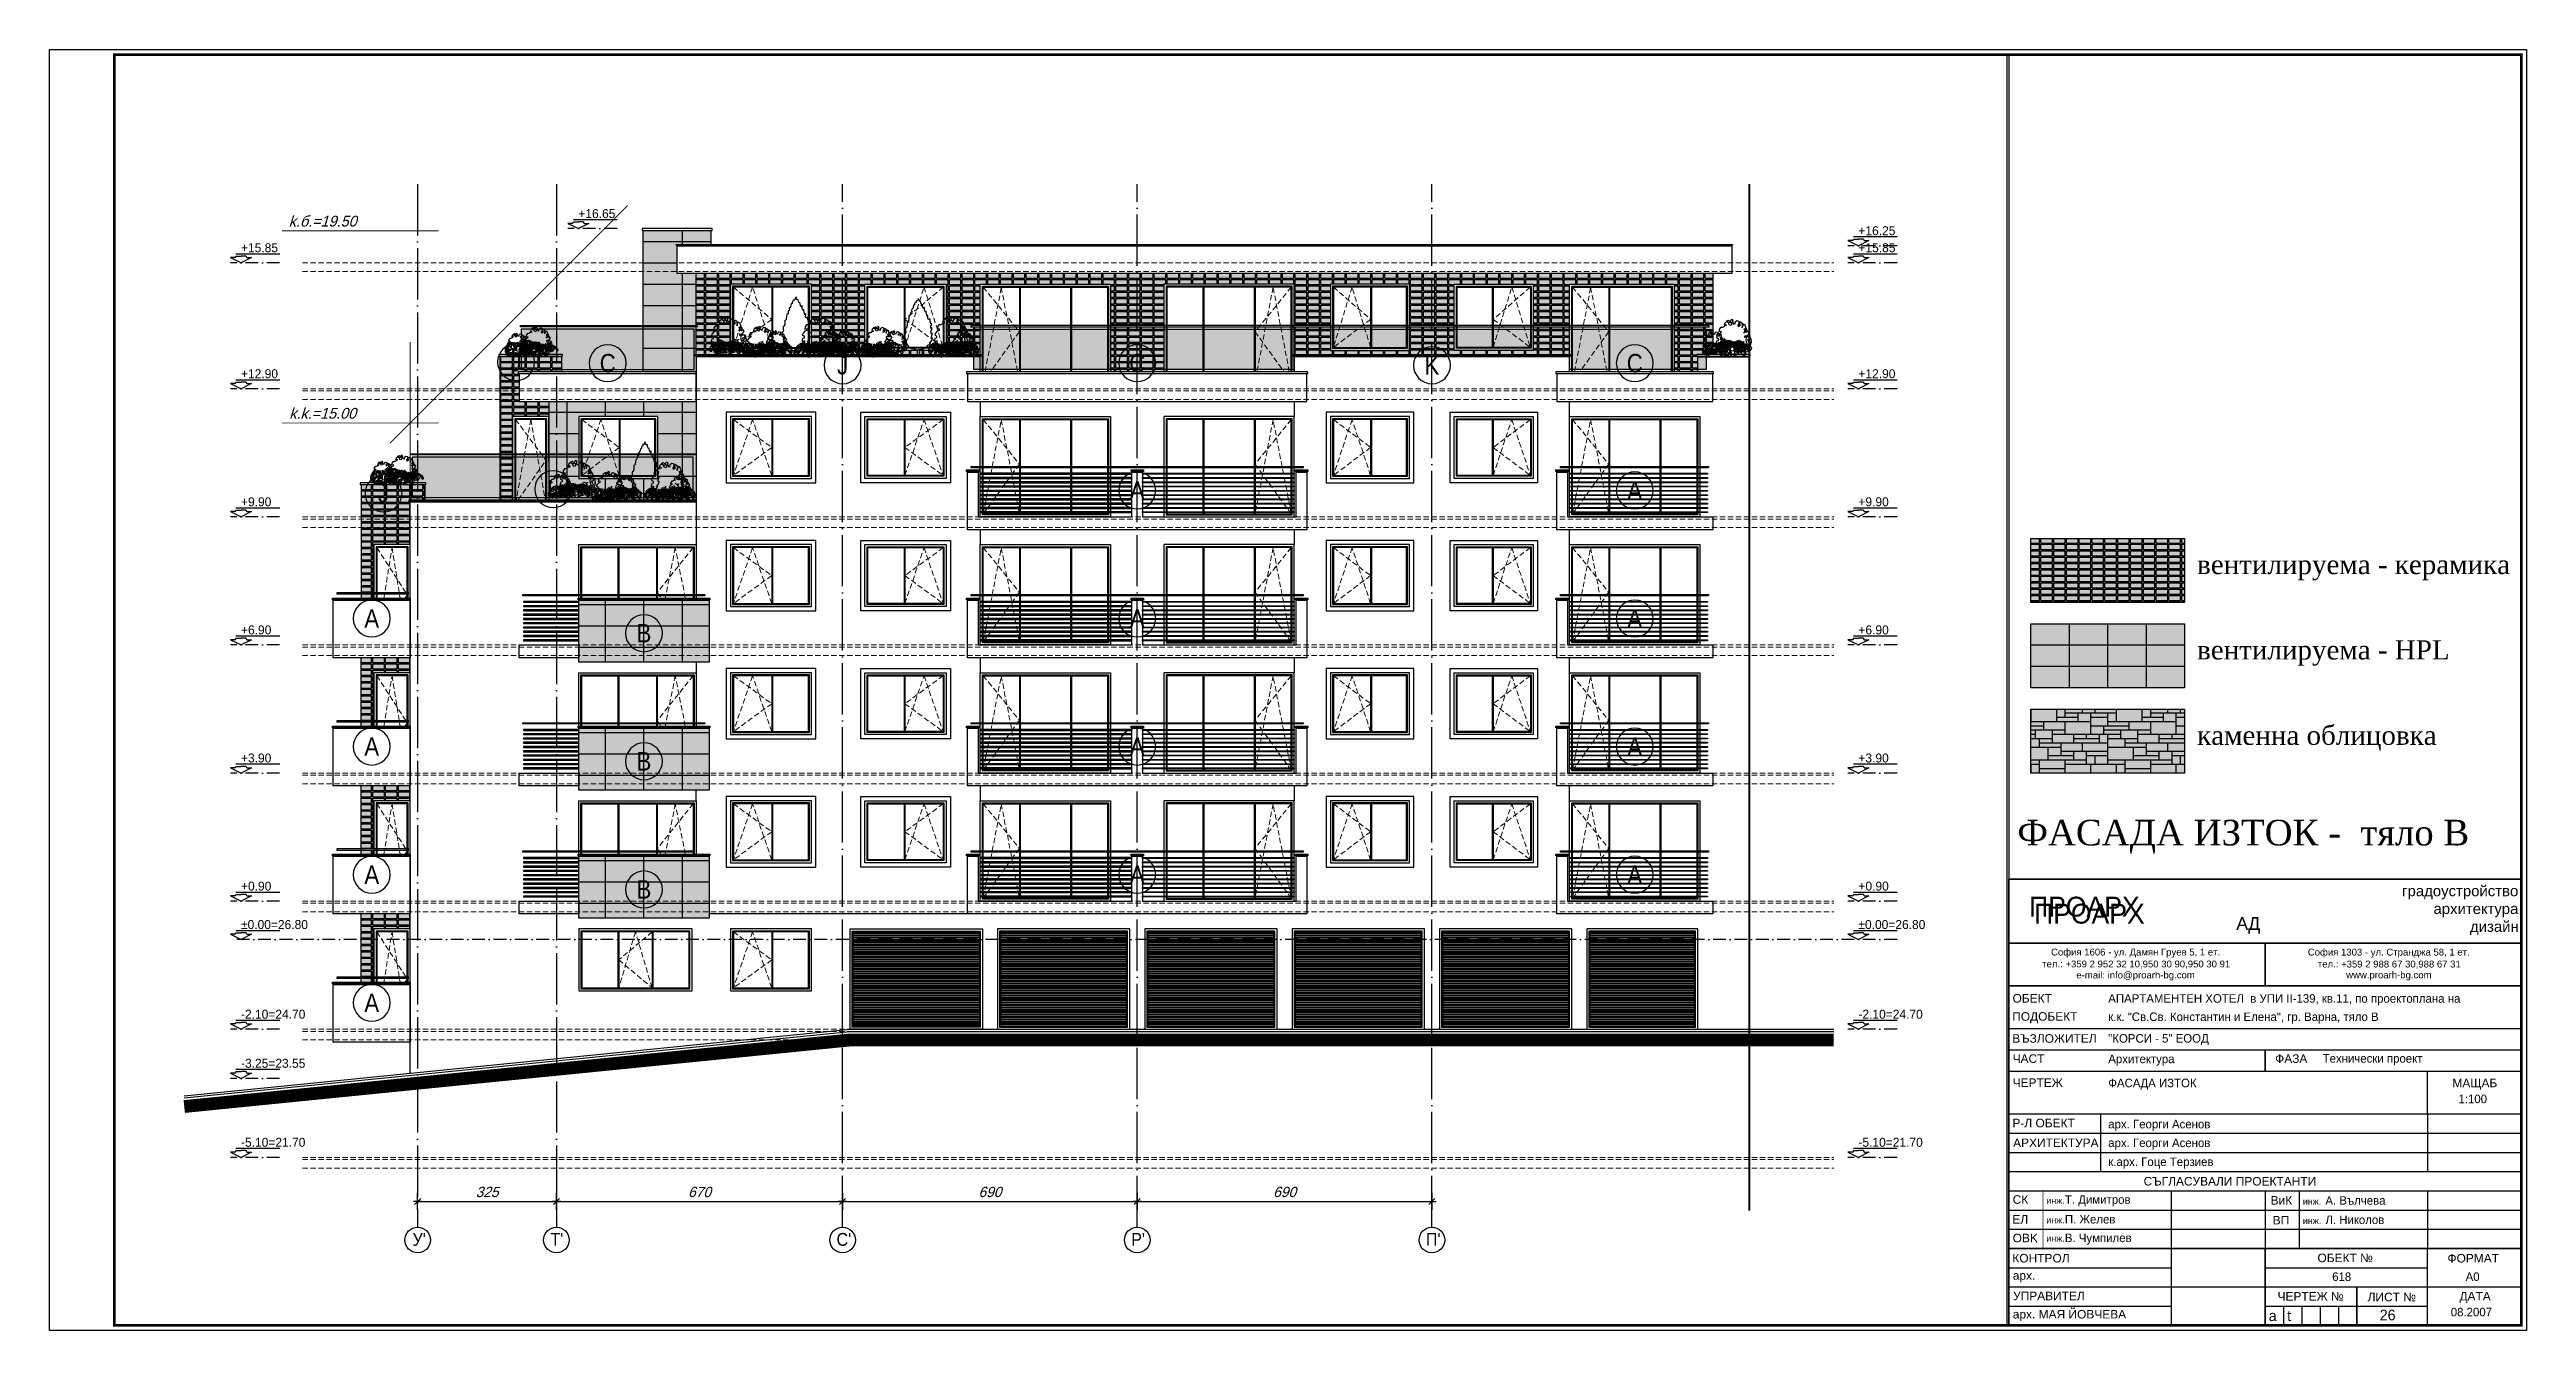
# Model space of a CAD drawing. Extents: x 9615146 to 9672346, y 4699603 to 4705703.
# Drawn here: x 9660146 to 9665946, y 4699603 to 4702603 of the extents above; entities that cross this region are included whole.
import ezdxf
from ezdxf.enums import TextEntityAlignment as Align

# ---------------------------------------------------------------- set-up
doc = ezdxf.new("R2010")
doc.units = 0
doc.header["$LTSCALE"] = 0.5
doc.header["$MEASUREMENT"] = 0
doc.header["$PDSIZE"] = -1
for name, pattern in [('ACAD_ISO04W100', [30, 24, -3, 0, -3]), ('DASHED', [0.75, 0.5, -0.25]), ('OSI1000', [5, 3, -1, 0, -1])]:
    doc.linetypes.add(name, pattern=pattern)
doc.layers.get('0').update_dxf_attribs({"color": 251, "linetype": 'CONTINUOUS'})
doc.layers.get('Defpoints').update_dxf_attribs({"color": 251, "linetype": 'CONTINUOUS'})
for name, color, linetype in [('_axis', 1, 'ACAD_ISO04W100'), ('_axis_num', 1, 'CONTINUOUS'), ('_dimension', 4, 'CONTINUOUS'), ('_dimension_evel', 4, 'CONTINUOUS'), ('_hatch', 9, 'CONTINUOUS'), ('_hatch_construction', 252, 'CONTINUOUS'), ('_table', 3, 'CONTINUOUS'), ('_text', 4, 'CONTINUOUS'), ('_text_spesif_window', 41, 'CONTINUOUS'), ('_text_table', 3, 'CONTINUOUS'), ('_view', 3, 'CONTINUOUS'), ('_vista', 75, 'CONTINUOUS'), ('fasadi', 147, 'CONTINUOUS')]:
    doc.layers.add(name, color=color, linetype=linetype)
doc.layers.add('_punk', color=8, linetype='DASHED', lineweight=9)
doc.layers.add('_section', color=3, linetype='CONTINUOUS', lineweight=18)
doc.styles.add('GENERATED_STYLE_1', font='arial.ttf')
doc.styles.add('HEB1', font='', dxfattribs={"width": 0.8, "oblique": 17})
doc.styles.add('leg', font='arial.ttf')
doc.styles.add('POMESHTENIA', font='arial.ttf', dxfattribs={"width": 0.9})
doc.styles.add('PRO', font='')
doc.styles.add('WIN', font='swindos.shx', dxfattribs={"oblique": 17})
doc.styles.get('HEB1').set_extended_font_data('HebarU Cyr')
doc.styles.get('PRO').set_extended_font_data('Corrida')
doc.dimstyles.new('dim_50', dxfattribs={"dimtxt": 24, "dimasz": 1, "dimexe": 30, "dimexo": 0.0625, "dimgap": 10, "dimtad": 1, "dimdec": 1, "dimrnd": 0.5, "dimdsep": 46, "dimtxsty": 'WIN', "dimblk1": '1', "dimblk2": '1', "dimsah": 1, "dimcen": 15, "dimdle": 10, "dimse1": 1, "dimse2": 1, "dimadec": 0, "dimazin": 0, "dimtfac": 1, "dimtdec": 1, "dimtix": 1, "dimtmove": 2, "dimatfit": 3, "dimldrblk": '1', "dimfxl": 1, "dimtolj": 1, "dimarcsym": 0})
pattern_1 = [(180, (19315816.9377, 0), (-1.5625, 3.125), [0, -3.125])]
pattern_2 = [(0, (-300, 0), (1.5625, 3.125), [0, -3.125])]
pattern_3 = [(0, (3, 0), (30, 15), [27, -3]), (0, (3, 3), (30, 15), [27, -3]), (90, (3, 3), (-30, 15), [12, -3]), (90, (0, 3), (-30, 15), [12, -3])]

msp = doc.modelspace()

# ---------------------------------------------------------------- texts
at = {"layer": '_axis_num', "style": 'POMESHTENIA', "width": 0.9}
for s, p in [("У'", (9660995.91, 4699816.69)), ("T'", (9661318.85, 4699816.69)), ("C'", (9661988.85, 4699816.69)), ("P'", (9662678.85, 4699816.69)), ("П'", (9663368.85, 4699816.69))]:
    msp.add_text(s, height=30, dxfattribs=at).set_placement(p, align=Align.MIDDLE_LEFT)
at = {"layer": '_text', "ltscale": 50, "style": 'WIN', "oblique": 17}
for s, p in [('k.б.=19.50', (9660785.44, 4702188.84)), ('k.k.=15.00', (9660785.44, 4701738.84))]:
    msp.add_text(s, height=25.2, rotation=0.002462, dxfattribs=at).set_placement(p, align=Align.CENTER)
at = {"layer": '_text', "color": 148, "insert": (9664753.92, 4700799.39), "char_height": 138.24, "width": 1323.9349, "attachment_point": 1, "rotation": 0, "style": 'leg'}
msp.add_mtext('{\\fGeorgia|b0|i0|c204|p18;\\H0.434x;ФАСАД\\fGeorgia|b0|i0|c0|p18;A \\fGeorgia|b0|i0|c204|p18;ИЗТОК -  тяло В}', dxfattribs=at)

# ---------------------------------------------------------------- blocks, each defined once
blk = doc.blocks.new('rtyre')
at = {"layer": '_dimension_evel', "ltscale": 20}
for p, q in [((-26, 22), (-44, 22)), ((-44, 22), (0, 0)), ((-21, 38), (162, 38)), ((-21, 28), (-21, 27)), ((-21, 28), (0, 28)), ((21, 28), (0, 28)), ((44, 22), (0, 0)), ((21, 28), (21, 27)), ((26, 22), (44, 22))]:
    blk.add_line(p, q, dxfattribs=at)
for centre, major_axis, start_param, end_param in [((-26, 27), (3.46, 3.46), 3.926991, 5.497787), ((26, 27), (-3.46, 3.46), 0.785398, 2.356194)]:
    blk.add_ellipse(centre, major_axis=major_axis, ratio=1, start_param=start_param, end_param=end_param, dxfattribs=at)
at = {"layer": '_dimension_evel', "linetype": 'OSI1000', "ltscale": 20, "style": 'HEB1', "oblique": 360, "width": 0.8, "flags": 1}
blk.add_attdef('+12.50', (0, 44), '', height=42, rotation=360, dxfattribs=at)
blk = doc.blocks.new('TREE8-E')
for p, q in [((-12.2, 3.6), (-13.9, 3.8)), ((-12.2, 4.4), (-13.8, 4.9)), ((-6.2, 4.5), (-13.8, 2.7)), ((-8.6, 3.9), (-13.5, 5.9)), ((-11.9, 1.9), (-13.5, 1.6)), ((-11.7, 6.1), (-13.1, 7)), ((-9.9, 3.6), (-13.1, 0.5)), ((-11.3, 6.8), (-12.5, 7.9)), ((-10.7, 7.4), (-11.8, 8.7)), ((-10.1, 8), (-10.9, 9.5)), ((-8, 4), (-10.8, 7.5)), ((-8.6, 6.9), (-10, 10)), ((-7.2, 7), (-9, 10.4)), ((-6.9, 0), (-8.8, 0.9)), ((-6.4, 0.6), (-8.2, 1.7)), ((-7.4, 8.8), (-7.9, 10.7)), ((-6, 1.1), (-7.6, 2.4)), ((-7.4, 8.8), (-6.8, 10.8)), ((-6.9, 5.4), (-7.4, 8.8)), ((-5.4, 1.6), (-7, 3)), ((-6.9, 5.4), (-4.6, 10.4)), ((-2.8, 0), (-6.9, 5.4)), ((-4.9, 2.1), (-6.3, 3.6)), ((-6.1, 9.1), (-5.7, 10.7)), ((-4.3, 2.5), (-5.6, 4.2)), ((-3.6, 2.9), (-4.8, 4.6)), ((-4.5, 8.8), (-3.6, 10.1)), ((-4.5, 6.6), (-4.5, 8.8)), ((-3.3, 2.9), (-4.5, 6.6)), ((-4.3, 6), (-3.6, 8.3)), ((-4.1, 1.8), (-3.3, 2.9)), ((-3.6, 8.3), (-2.7, 9.4)), ((-3.4, 7.4), (-2.3, 9.2)), ((-2.4, 3.9), (-3.4, 7.4)), ((-3.3, 0.8), (0.3, 8.3)), ((-2.4, 7.1), (-1.4, 9)), ((-1.7, 4.2), (-2.4, 7.1)), ((-0.4, 3.9), (-1.3, 6.6)), ((-0.4, 3.9), (0.4, 6.6)), ((1.9, 3.1), (-0.4, 3.9)), ((0.7, 4.8), (0.7, 8)), ((9, 0.4), (0.7, 4.8)), ((3, 4.8), (1.2, 7.4)), ((1.2, 4.5), (1.2, 6.4)), ((3.4, 1), (1.4, 1)), ((3.4, 0.5), (1.4, 0.4)), ((3.5, 1.4), (1.6, 1.7)), ((3.7, 1.9), (1.8, 2.4)), ((3.9, 2.3), (1.9, 3.1)), ((4.3, 4.6), (2.6, 8.3)), ((4.8, 3.4), (3, 4.8)), ((4.9, 5.9), (4.1, 8.9)), ((6.9, 2.6), (4.3, 5.5)), ((5.2, 3.7), (4.3, 4.6)), ((6, 4.2), (4.9, 5.9)), ((6, 5.3), (5.7, 9.2)), ((6.5, 4.4), (6, 5.3)), ((9.2, 0.7), (6.2, 6.3)), ((7, 6), (7.3, 9.3)), ((7.4, 4.6), (7, 6)), ((8.3, 3.1), (7.5, 6.6)), ((8, 2.9), (9.7, 4.2)), ((8.4, 4.6), (8.2, 6.6)), ((8.6, 0), (12.5, 4.7)), ((8.8, 4.5), (8.9, 6.5)), ((9.3, 4.4), (9.6, 6.3)), ((9.7, 4.2), (10.2, 6.1)), ((10.2, 4), (10.8, 5.9)), ((10.6, 3.7), (11.4, 5.5)), ((10.9, 3.4), (12, 5.1)), ((11.6, 2.7), (13, 4.2)), ((11.8, 2.3), (13.4, 3.6)), ((12.1, 1.9), (13.7, 3)), ((12.2, 1.5), (14, 2.4)), ((12.4, 1), (14.2, 1.7)), ((12.4, 0.5), (14.3, 1.1))]:
    blk.add_line(p, q)
blk = doc.blocks.new('_TREE16')
for p, q in [((-52, 114), (-54, 105)), ((-54, 105), (-45, 107)), ((-46, 122), (-52, 114)), ((-39, 122), (-46, 122)), ((-45, 107), (-45, 99)), ((-30, 127), (-39, 122)), ((-29, 141), (-31, 132)), ((-31, 132), (-21, 132)), ((-29, 135), (-30, 127)), ((-22, 148), (-29, 141)), ((-21, 132), (-29, 135)), ((-14, 152), (-22, 148)), ((-12, 142), (-20, 147)), ((-20, 147), (-12, 142)), ((-5, 147), (-14, 152)), ((-12, 142), (-5, 147)), ((-10, 134), (-12, 142)), ((-2, 131), (-10, 134)), ((-1, 156), (-7, 148)), ((-7, 148), (1, 141)), ((1, 141), (-2, 131)), ((6, 152), (-1, 156)), ((3, 144), (6, 152)), ((12, 135), (3, 144)), ((14, 144), (12, 135)), ((22, 150), (14, 144)), ((30, 148), (22, 150)), ((27, 133), (35, 140)), ((29, 125), (27, 133)), ((37, 144), (29, 140)), ((29, 140), (37, 132)), ((37, 132), (29, 125)), ((35, 140), (30, 148)), ((45, 138), (37, 144)), ((44, 121), (45, 130)), ((45, 129), (44, 121)), ((45, 130), (45, 138)), ((49, 137), (45, 129)), ((57, 133), (49, 137)), ((60, 115), (51, 116)), ((51, 116), (56, 108)), ((51, 99), (57, 107)), ((59, 104), (51, 99)), ((56, 108), (64, 101)), ((58, 126), (57, 133)), ((57, 107), (60, 115)), ((62, 117), (58, 126)), ((68, 106), (59, 104)), ((65, 109), (62, 117)), ((64, 101), (65, 109)), ((74, 98), (68, 106)), ((-62, 37), (-70, 31)), ((-70, 31), (-67, 24)), ((-67, 23), (-70, 14)), ((-70, 14), (-62, 15)), ((-67, 24), (-59, 30)), ((-59, 23), (-67, 23)), ((-63, 65), (-65, 57)), ((-65, 57), (-62, 49)), ((-62, 53), (-65, 45)), ((-65, 45), (-62, 37)), ((-60, 88), (-64, 80)), ((-64, 80), (-56, 76)), ((-56, 67), (-63, 65)), ((-54, 55), (-62, 53)), ((-62, 49), (-53, 47)), ((-62, 15), (-60, 24)), ((-53, 96), (-60, 88)), ((-60, 24), (-50, 21)), ((-59, 30), (-51, 30)), ((-51, 30), (-59, 23)), ((-56, 76), (-56, 67)), ((-53, 47), (-54, 55)), ((-45, 99), (-53, 96)), ((-45, 18), (-52, 11)), ((-52, 11), (-40, 4)), ((-50, 21), (-49, 12)), ((-49, 12), (-39, 17)), ((-43, 26), (-45, 18)), ((-35, 26), (-43, 26)), ((-37, 16), (-41, 24)), ((-41, 24), (-33, 24)), ((-40, 4), (-31, 4)), ((-39, 17), (-30, 23)), ((-38, 8), (-37, 16)), ((-28, 14), (-38, 8)), ((-26, 18), (-35, 26)), ((-33, 24), (-25, 17)), ((-31, 4), (-21, 8)), ((-30, 23), (-28, 14)), ((-20, 10), (-26, 18)), ((-25, 17), (-21, 9)), ((-21, 26), (-13, 30)), ((-13, 17), (-21, 26)), ((-21, 9), (-13, 10)), ((-21, 8), (-12, 8)), ((-12, 11), (-20, 10)), ((-13, 30), (-5, 28)), ((-12, 8), (-13, 17)), ((-13, 10), (-5, 11)), ((-5, 7), (-12, 11)), ((-8, 23), (-10, 14)), ((-10, 14), (-1, 12)), ((0, 20), (-8, 23)), ((-5, 28), (3, 25)), ((-5, 11), (0, 20)), ((-1, 12), (-5, 5)), ((4, 11), (-5, 7)), ((-5, 5), (4, 2)), ((3, 25), (12, 27)), ((14, 13), (4, 11)), ((4, 2), (12, 3)), ((8, 6), (16, 10)), ((12, 27), (21, 29)), ((14, 23), (12, 15)), ((12, 15), (21, 9)), ((12, 3), (19, 5)), ((22, 21), (14, 23)), ((19, 5), (14, 13)), ((16, 10), (24, 13)), ((20, 46), (18, 38)), ((18, 38), (28, 35)), ((28, 47), (20, 46)), ((21, 29), (29, 29)), ((21, 9), (30, 11)), ((24, 13), (22, 21)), ((35, 27), (27, 28)), ((27, 28), (37, 21)), ((34, 38), (28, 47)), ((28, 35), (36, 38)), ((29, 29), (34, 38)), ((29, 20), (38, 27)), ((30, 11), (29, 20)), ((46, 60), (35, 66)), ((35, 66), (44, 63)), ((44, 24), (35, 27)), ((36, 38), (40, 46)), ((37, 21), (48, 22)), ((38, 27), (40, 18)), ((38, 15), (39, 23)), ((46, 22), (38, 15)), ((39, 23), (48, 23)), ((40, 46), (50, 51)), ((40, 18), (44, 9)), ((44, 63), (51, 64)), ((52, 29), (44, 24)), ((44, 9), (52, 6)), ((45, 42), (52, 51)), ((55, 39), (45, 42)), ((50, 51), (46, 60)), ((55, 20), (46, 22)), ((48, 22), (56, 25)), ((48, 23), (57, 20)), ((51, 64), (52, 66)), ((55, 44), (51, 37)), ((51, 37), (52, 29)), ((52, 51), (60, 51)), ((52, 6), (61, 12)), ((55, 81), (55, 88)), ((55, 88), (64, 87)), ((63, 83), (55, 81)), ((64, 46), (55, 44)), ((63, 38), (55, 39)), ((61, 12), (55, 20)), ((56, 25), (63, 34)), ((57, 20), (67, 22)), ((61, 79), (59, 71)), ((59, 71), (61, 63)), ((60, 51), (68, 41)), ((64, 87), (61, 79)), ((61, 63), (64, 55)), ((72, 83), (63, 83)), ((68, 41), (63, 32)), ((69, 30), (63, 38)), ((63, 34), (72, 37)), ((63, 32), (74, 26)), ((64, 55), (64, 46)), ((66, 89), (74, 98)), ((67, 82), (66, 89)), ((75, 82), (67, 82)), ((67, 72), (75, 73)), ((71, 64), (67, 72)), ((67, 22), (69, 30)), ((68, 47), (75, 56)), ((77, 45), (68, 47)), ((75, 56), (71, 64)), ((80, 81), (72, 83)), ((72, 37), (79, 45)), ((74, 26), (82, 30)), ((82, 74), (75, 82)), ((75, 73), (80, 81)), ((85, 38), (77, 45)), ((79, 45), (80, 54)), ((80, 54), (83, 63)), ((83, 63), (82, 74)), ((82, 30), (85, 38))]:
    blk.add_line(p, q)
blk = doc.blocks.new('_TREE03')
for p, q in [((-91, 962), (-84, 1011)), ((-84, 1011), (-61, 1022)), ((-61, 1022), (-49, 1054)), ((-49, 1054), (-45, 1087)), ((-45, 1087), (-26, 1087)), ((-26, 1087), (-7, 1114)), ((-7, 1114), (1, 1146)), ((1, 1146), (12, 1114)), ((12, 1114), (28, 1092)), ((28, 1092), (47, 1098)), ((47, 1098), (47, 1065)), ((47, 1065), (74, 1054)), ((74, 1054), (77, 1033)), ((77, 1033), (77, 1011)), ((77, 1011), (97, 1000)), ((-279, 529), (-260, 545)), ((-256, 463), (-279, 529)), ((-272, 626), (-253, 626)), ((-253, 577), (-272, 626)), ((-260, 545), (-253, 529)), ((-253, 626), (-241, 686)), ((-253, 529), (-253, 577)), ((-241, 729), (-218, 713)), ((-241, 686), (-241, 729)), ((-218, 713), (-191, 729)), ((-195, 799), (-183, 794)), ((-191, 729), (-195, 799)), ((-183, 794), (-176, 778)), ((-176, 778), (-164, 837)), ((-164, 837), (-149, 892)), ((-149, 892), (-145, 865)), ((-145, 865), (-126, 908)), ((-126, 957), (-122, 967)), ((-126, 908), (-126, 957)), ((-122, 967), (-111, 940)), ((-111, 940), (-91, 962)), ((97, 1000), (104, 973)), ((104, 973), (112, 940)), ((112, 940), (124, 924)), ((124, 924), (131, 930)), ((131, 930), (139, 908)), ((139, 908), (131, 881)), ((131, 881), (143, 859)), ((143, 859), (154, 870)), ((154, 870), (158, 843)), ((158, 843), (162, 810)), ((162, 810), (177, 794)), ((177, 794), (185, 805)), ((185, 805), (196, 751)), ((196, 751), (204, 686)), ((204, 686), (223, 664)), ((223, 664), (231, 669)), ((231, 669), (231, 594)), ((231, 594), (242, 545)), ((242, 545), (262, 539)), ((262, 539), (262, 496)), ((-268, 371), (-287, 431)), ((-287, 431), (-268, 415)), ((-287, 323), (-283, 339)), ((-260, 274), (-287, 323)), ((-283, 339), (-264, 339)), ((-268, 415), (-256, 463)), ((-264, 339), (-268, 371)), ((-229, 230), (-260, 274)), ((-229, 203), (-256, 241)), ((-256, 241), (-229, 230)), ((-176, 187), (-229, 203)), ((-191, 176), (-176, 187)), ((-157, 138), (-191, 176)), ((-84, 117), (-157, 138)), ((-61, 106), (-84, 117)), ((-61, 106), (-33, 98)), ((-33, 98), (-7, 100)), ((-29, 1), (-22, 41)), ((-18, 99), (-22, 41)), ((24, 95), (-7, 100)), ((35, 99), (21, 68)), ((21, 1), (21, 68)), ((58, 106), (24, 95)), ((100, 127), (58, 106)), ((131, 122), (100, 127)), ((166, 144), (131, 122)), ((208, 171), (166, 144)), ((219, 192), (208, 171)), ((265, 252), (219, 192)), ((258, 317), (246, 295)), ((246, 295), (250, 268)), ((250, 268), (265, 252)), ((262, 496), (254, 453)), ((254, 453), (269, 426)), ((281, 344), (258, 317)), ((269, 426), (285, 436)), ((285, 398), (281, 344)), ((285, 436), (285, 398))]:
    blk.add_line(p, q)
blk = doc.blocks.new('hgkjy68i')
for p, q in [((-1200, 695), (0, 695)), ((-985.8, 495), (-985.8, 360)), ((-220, 495), (-220, 360)), ((-220, 495), (-220, 360)), ((-1200, 450), (0, 450)), ((-1200, 405), (0, 405)), ((-1200, 315), (0, 315)), ((-820, 315), (-820, 0)), ((-600, 315), (-600, 180)), ((-600, 315), (-600, 180)), ((-520, 315), (-520, 180)), ((-220, 315), (-220, 180)), ((-220, 315), (-220, 180)), ((-1200, 270), (0, 270)), ((-1200, 225), (0, 225)), ((-1200, 135), (-890, 135)), ((-1200, 135), (-890, 135)), ((-1200, 135), (-890, 135)), ((-1200, 135), (-820, 135)), ((-600.2, 135), (-220.2, 135)), ((-1200, 90), (-600, 90)), ((-1200, 45), (-890, 45)), ((-1200, 45), (-820, 45)), ((-600.2, 45), (-385.2, 45)), ((-385.2, 45), (-220.2, 45))]:
    blk.add_line(p, q)
at = {"ltscale": 50}
for p, q in [((-557.2, 45), (-557.2, 0)), ((-514.2, 45), (-514.2, 0)), ((-471.2, 45), (-471.2, 0)), ((-428.2, 45), (-428.2, 0))]:
    blk.add_line(p, q, dxfattribs=at)
for points, const_width in [([(-1200, 0), (-1200, 1045)], 3.5), ([(-1200, 1045), (0, 1045)], 3.5), ([(0, 0), (0, 1045)], 3.5), ([(-1200, 895), (0, 895)], 3.5), ([(-600, 795), (-600, 895)], 3.5), ([(-1200, 795), (0, 795)], 3.5), ([(-1200, 795), (0, 795)], 3.5), ([(-1200, 795), (0, 795)], 1), ([(-1200, 645), (-3, 645)], 3.5), ([(-600, 595), (-600, 645)], 3.5), ([(-1200, 595), (-3, 595)], 3.5), ([(-220, 595), (-220, 545)], 3.5), ([(-220, 595), (-220, 545)], 3.5), ([(-220, 545), (-220, 495)], 3.5), ([(-220, 545), (-220, 495)], 3.5), ([(-1200, 495), (-3, 495)], 3.5), ([(-1200, 360), (0, 360)], 3.5), ([(-1120, 315), (-1120, 180)], 1), ([(-1200, 180), (0, 180)], 3.5), ([(-600, 180), (-600, 0)], 3.5), ([(-220.2, 180), (-220.2, 0)], 3.5), ([(-600, 90), (0, 90)], 3.5), ([(-385.2, 90), (-385.2, 0)], 3.5), ([(-220.2, 90), (0, 90)], 3.5), ([(-1200, 0), (0, 0)], 3.5)]:
    blk.add_lwpolyline(points, dxfattribs=dict(const_width=const_width))
for s, height, style, p in [('ПРОАРХ', 46.49, 'PRO', (-1152.6, 957.4)), ('градоустройство', 25, 'GENERATED_STYLE_1', (-279.2, 1005)), ('AД', 30, 'GENERATED_STYLE_1', (-667.6, 926.2)), ('архитектура', 25, 'GENERATED_STYLE_1', (-205.7, 963.3)), ('дизайн', 25, 'GENERATED_STYLE_1', (-120.2, 921.6)), ('София 1606 - ул. Дамян Груев 5, 1 ет.', 16, 'GENERATED_STYLE_1', (-1101.3, 866.2)), ('София 1303 - ул. Странджа 58, 1 ет.', 16, 'GENERATED_STYLE_1', (-500, 866.1)), ('тел.: +359 2 952 32 10,950 30 90,950 30 91', 16, 'GENERATED_STYLE_1', (-1121.9, 838.3)), ('e-mail: info@proarh-bg.com', 16, 'GENERATED_STYLE_1', (-1042, 812.5)), ('тел.: +359 2 988 67 30,988 67 31', 16, 'GENERATED_STYLE_1', (-476.4, 838.1)), ('www.proarh-bg.com', 16, 'GENERATED_STYLE_1', (-410.2, 812.7)), ('ПОДОБЕКТ', 20, 'GENERATED_STYLE_1', (-1192.2, 713.4)), ('ВЪЗЛОЖИТЕЛ', 20, 'GENERATED_STYLE_1', (-1192.2, 661.9)), ('ЧАСТ ', 20, 'GENERATED_STYLE_1', (-1191.2, 614.7)), ('ФАЗА', 20, 'GENERATED_STYLE_1', (-576.4, 614.7)), ('ЧЕРТЕЖ', 20, 'GENERATED_STYLE_1', (-1191.2, 558.3)), ('МАЩАБ', 20, 'GENERATED_STYLE_1', (-161.4, 557.6)), ('Р-Л ОБЕКТ', 20, 'GENERATED_STYLE_1', (-1191.7, 463.8)), ('АРХИТЕКТУРА', 20, 'GENERATED_STYLE_1', (-1190, 417.5)), ('инж. ', 15, 'GENERATED_STYLE_1', (-1112.3, 284.7)), ('СЪГЛАСУВАЛИ ПРОЕКТАНТИ', 20, 'GENERATED_STYLE_1', (-884.5, 327.5)), ('инж. ', 15, 'GENERATED_STYLE_1', (-511.7, 282.8)), ('инж.', 15, 'GENERATED_STYLE_1', (-1112.3, 238.9)), ('инж. ', 15, 'GENERATED_STYLE_1', (-511.7, 237.6)), ('инж. ', 15, 'GENERATED_STYLE_1', (-1112.3, 195.9))]:
    blk.add_text(s, height=height, dxfattribs=dict(style=style)).set_placement(p)
at = {"color": 251, "style": 'PRO'}
blk.add_text('ПРОАРХ', height=46.49, dxfattribs=at).set_placement((-1140.9, 940.9))
at = {"ltscale": 50, "style": 'GENERATED_STYLE_1'}
for s, p in [('ОБЕКТ', (-1191.4, 755.9)), ('СК', (-1191.1, 284.7)), ('ВиК', (-587.2, 282.8)), ('ЕЛ', (-1191.8, 238.2)), ('ВП', (-582.2, 236.2)), ('ОВK', (-1191.1, 194.6)), ('арх.', (-1190.8, 106.9)), ('КОНТРОЛ', (-1191.8, 147.3)), ('ОБЕКТ №', (-477.3, 148)), ('ФОРМАТ', (-172.9, 147.2)), ('УПРАВИТЕЛ', (-1190.1, 58.9)), ('ЧЕРТЕЖ №', (-570.9, 57.9)), ('ЛИСТ №', (-359.8, 56.5)), ('ДАТА', (-144.9, 58.2)), ('арх. МАЯ ЙОВЧЕВА', (-1190.8, 16.1))]:
    blk.add_text(s, height=20, dxfattribs=at).set_placement(p)
at = {"ltscale": 50, "style": 'GENERATED_STYLE_1', "flags": 1}
for tag, p, height in [('OBEKT', (-967.3, 755.6), 20), ('PODOBEKT', (-967.3, 712.7), 20), ('VUZLOGITEL', (-967.3, 662.1), 20), ('CHAST', (-967.3, 614), 20), ('FAZA', (-465.3, 615.2), 20), ('CHERTEG', (-967.3, 557.6), 20), ('MASHTAB', (-158.2, 520.3), 20), ('RUKOVODITEL_OBEKT', (-967.3, 461.4), 20), ('ARCH', (-967.3, 417.5), 20), ('ARCH', (-967.3, 373.1), 20), ('CK', (-1068.9, 284.7), 20), ('VIK', (-458.8, 282.5), 20), ('EL', (-1068.9, 238.5), 20), ('VP', (-458.8, 237.2), 20), ('OVK', (-1068.9, 194.9), 20), ('KONTROL', (-1140, 106.1), 20), ('OBEKT', (-457.4, 104), 20), ('FORMAT', (-157.5, 104), 20), ('A', (-591.5, 10), 25), ('B', (-548.5, 10), 25), ('C', (-505.5, 10), 25), ('D', (-462.5, 10), 25), ('E', (-419.5, 10), 25), ('00000', (-351.1, 11.7), 25), ('DATA', (-151.2, 21.1), 20)]:
    blk.add_attdef(tag, p, '', height=height, dxfattribs=at)
blk = doc.blocks.new('1')
for p, q in [((-10, 0), (10, 0)), ((-7.1, -7.1), (7.1, 7.1)), ((0, 20), (0, -20))]:
    blk.add_line(p, q)
blk = doc.blocks.new('*D30')
at = {"layer": '_dimension', "color": 0, "lineweight": -2, "ltscale": 30}
blk.add_line((9661009, 4699905.6), (9661332, 4699905.6), dxfattribs=at)
at = {"layer": 'Defpoints', "color": 0, "ltscale": 30}
for p in [(9661333, 4699905.6), (9661008, 4699845.3), (9661333, 4699845.3)]:
    blk.add_point(p, dxfattribs=at)
at = {"layer": '_dimension', "color": 0, "lineweight": -2, "ltscale": 30, "rotation": 180}
blk.add_blockref('1', (9661008, 4699905.6), dxfattribs=at)
at = {"layer": '_dimension', "color": 0, "lineweight": -2, "ltscale": 30}
blk.add_blockref('1', (9661333, 4699905.6), dxfattribs=at)
at = {"layer": '_dimension', "color": 0, "ltscale": 30, "insert": (9661170.5, 4699927.6), "char_height": 24, "attachment_point": 5, "style": 'WIN'}
blk.add_mtext('\\A1;325', dxfattribs=at)
blk = doc.blocks.new('*D31')
at = {"layer": '_dimension', "color": 0, "lineweight": -2, "ltscale": 30}
blk.add_line((9661334, 4699905.6), (9662002, 4699905.6), dxfattribs=at)
at = {"layer": 'Defpoints', "color": 0, "ltscale": 30}
for p in [(9662003, 4699905.6), (9662003, 4699905.6), (9661333, 4699845.3)]:
    blk.add_point(p, dxfattribs=at)
at = {"layer": '_dimension', "color": 0, "lineweight": -2, "ltscale": 30, "rotation": 180}
blk.add_blockref('1', (9661333, 4699905.6), dxfattribs=at)
at = {"layer": '_dimension', "color": 0, "lineweight": -2, "ltscale": 30}
blk.add_blockref('1', (9662003, 4699905.6), dxfattribs=at)
at = {"layer": '_dimension', "color": 0, "ltscale": 30, "insert": (9661668, 4699927.6), "char_height": 24, "attachment_point": 5, "style": 'WIN'}
blk.add_mtext('\\A1;670', dxfattribs=at)
blk = doc.blocks.new('*D32')
at = {"layer": '_dimension', "color": 0, "lineweight": -2, "ltscale": 30}
blk.add_line((9662004, 4699905.6), (9662692, 4699905.6), dxfattribs=at)
at = {"layer": 'Defpoints', "color": 0, "ltscale": 30}
for p in [(9662003, 4699905.6), (9662693, 4699905.6), (9662693, 4699898.5)]:
    blk.add_point(p, dxfattribs=at)
at = {"layer": '_dimension', "color": 0, "lineweight": -2, "ltscale": 30, "rotation": 180}
blk.add_blockref('1', (9662003, 4699905.6), dxfattribs=at)
at = {"layer": '_dimension', "color": 0, "lineweight": -2, "ltscale": 30}
blk.add_blockref('1', (9662693, 4699905.6), dxfattribs=at)
at = {"layer": '_dimension', "color": 0, "ltscale": 30, "insert": (9662348, 4699927.6), "char_height": 24, "attachment_point": 5, "style": 'WIN'}
blk.add_mtext('\\A1;690', dxfattribs=at)
blk = doc.blocks.new('*D33')
at = {"layer": '_dimension', "color": 0, "lineweight": -2, "ltscale": 30}
blk.add_line((9662694, 4699905.6), (9663382, 4699905.6), dxfattribs=at)
at = {"layer": 'Defpoints', "color": 0, "ltscale": 30}
for p in [(9662693, 4699898.5), (9663383, 4699905.6), (9663383, 4699898.5)]:
    blk.add_point(p, dxfattribs=at)
at = {"layer": '_dimension', "color": 0, "lineweight": -2, "ltscale": 30, "rotation": 180}
blk.add_blockref('1', (9662693, 4699905.6), dxfattribs=at)
at = {"layer": '_dimension', "color": 0, "lineweight": -2, "ltscale": 30}
blk.add_blockref('1', (9663383, 4699905.6), dxfattribs=at)
at = {"layer": '_dimension', "color": 0, "ltscale": 30, "insert": (9663038, 4699927.6), "char_height": 24, "attachment_point": 5, "style": 'WIN'}
blk.add_mtext('\\A1;690', dxfattribs=at)
blk = doc.blocks.new('BFGDB')
at = {"layer": '_hatch', "ltscale": 30, "true_color": 0xb97b1d}
h = blk.add_hatch(color=32, dxfattribs=at)
h.dxf.hatch_style = 1
h.paths.add_polyline_path([(411.2, 648.1), (411.2, 798.1), (51.2, 798.1), (51.2, 648.1)])
at = {"layer": '_hatch', "ltscale": 30, "true_color": 0x755724}
h = blk.add_hatch(color=27, dxfattribs=at)
h.dxf.hatch_style = 1
h.paths.add_polyline_path([(141.2, 598.1), (51.2, 598.1), (51.2, 548.1), (141.2, 548.1)])
h.paths.add_polyline_path([(141.2, 548.1), (231.2, 548.1), (231.2, 598.1), (141.2, 598.1)])
h.paths.add_polyline_path([(321.2, 548.1), (321.2, 598.1), (231.2, 598.1), (231.2, 548.1)])
h.paths.add_polyline_path([(411.2, 548.1), (411.2, 598.1), (321.2, 598.1), (321.2, 548.1)])
h.paths.add_polyline_path([(321.2, 498.1), (411.2, 498.1), (411.2, 548.1), (321.2, 548.1)])
h.paths.add_polyline_path([(231.2, 548.1), (231.2, 498.1), (321.2, 498.1), (321.2, 548.1)])
h.paths.add_polyline_path([(141.2, 548.1), (141.2, 498.1), (231.2, 498.1), (231.2, 548.1)])
h.paths.add_polyline_path([(141.2, 548.1), (51.2, 548.1), (51.2, 498.1), (141.2, 498.1)])
h.paths.add_polyline_path([(51.2, 498.1), (51.2, 448.1), (141.2, 448.1), (141.2, 498.1)])
h.paths.add_polyline_path([(141.2, 498.1), (141.2, 448.1), (231.2, 448.1), (231.2, 498.1)])
h.paths.add_polyline_path([(231.2, 498.1), (231.2, 448.1), (321.2, 448.1), (321.2, 498.1)])
h.paths.add_polyline_path([(321.2, 498.1), (321.2, 448.1), (411.2, 448.1), (411.2, 498.1)])
at = {"layer": '_hatch', "ltscale": 30, "true_color": 0xb4b09d}
h = blk.add_hatch(color=253, dxfattribs=at)
h.dxf.hatch_style = 1
h.paths.add_polyline_path([(51.2, 398.1), (51.2, 248.1), (411.2, 248.1), (411.2, 398.1)])
at = {"layer": '_hatch_construction', "ltscale": 40}
h = blk.add_hatch(dxfattribs=at)
h.set_pattern_fill('EGGCRATE', color=251, scale=30, style=0, pattern_type=2)
h.set_pattern_definition([(0, (-9638031.03, -4700660.38), (30, 15), [27, -3]), (0, (-9638031.03, -4700657.38), (30, 15), [27, -3]), (90, (-9638031.03, -4700657.38), (-30, 15), [12, -3]), (90, (-9638034.03, -4700657.38), (-30, 15), [12, -3])])
h.paths.add_polyline_path([(141.2, 798.1), (51.2, 798.1), (51.2, 748.1), (141.2, 748.1)])
h.paths.add_polyline_path([(141.2, 748.1), (231.2, 748.1), (231.2, 798.1), (141.2, 798.1)])
h.paths.add_polyline_path([(321.2, 748.1), (321.2, 798.1), (231.2, 798.1), (231.2, 748.1)])
h.paths.add_polyline_path([(411.2, 748.1), (411.2, 798.1), (321.2, 798.1), (321.2, 748.1)])
h.paths.add_polyline_path([(321.2, 698.1), (411.2, 698.1), (411.2, 748.1), (321.2, 748.1)])
h.paths.add_polyline_path([(231.2, 748.1), (231.2, 698.1), (321.2, 698.1), (321.2, 748.1)])
h.paths.add_polyline_path([(141.2, 748.1), (141.2, 698.1), (231.2, 698.1), (231.2, 748.1)])
h.paths.add_polyline_path([(141.2, 748.1), (51.2, 748.1), (51.2, 698.1), (141.2, 698.1)])
h.paths.add_polyline_path([(51.2, 698.1), (51.2, 648.1), (141.2, 648.1), (141.2, 698.1)])
h.paths.add_polyline_path([(141.2, 698.1), (141.2, 648.1), (231.2, 648.1), (231.2, 698.1)])
h.paths.add_polyline_path([(231.2, 698.1), (231.2, 648.1), (321.2, 648.1), (321.2, 698.1)])
h.paths.add_polyline_path([(321.2, 698.1), (321.2, 648.1), (411.2, 648.1), (411.2, 698.1)])
h = blk.add_hatch(dxfattribs=at)
h.set_pattern_fill('CUTSTONE', color=251, scale=200, style=0, pattern_type=2)
h.set_pattern_definition([(0, (-9638034.03, -4700660.38), (0, 200), [150, -50]), (0, (-9638034.03, -4700650.38), (0, 200), [-60, 60, -30, 50]), (0, (-9638034.03, -4700640.38), (0, 200), [-90, 110]), (0, (-9638034.03, -4700630.38), (0, 200), [90, -110]), (0, (-9638034.03, -4700620.38), (0, 200), [-40, 160]), (0, (-9638034.03, -4700610.38), (0, 200), [70, -50, 60, -20]), (0, (-9637964.03, -4700600.38), (0, 200), [160, -40]), (0, (-9638044.03, -4700590.38), (0, 200), [110, -90]), (0, (-9638074.03, -4700580.38), (0, 200), [90, -110]), (0, (-9638034.03, -4700570.38), (0, 200), [160, -40]), (0, (-9638034.03, -4700560.38), (0, 200), [-80, 50, -30, 40]), (0, (-9637934.03, -4700550.38), (0, 200), [120, -80]), (0, (-9638014.03, -4700540.38), (0, 200), [80, -40, 30, -50]), (0, (-9637974.03, -4700530.38), (0, 200), [80, -30, 50, -40]), (0, (-9637894.03, -4700520.38), (0, 200), [120, -80]), (0, (-9637974.03, -4700510.38), (0, 200), [80, -120]), (0, (-9637934.03, -4700500.38), (0, 200), [90, -110]), (0, (-9637934.03, -4700490.38), (0, 200), [-60, 140]), (0, (-9637994.03, -4700480.38), (0, 200), [60, -140]), (0, (-9637934.03, -4700470.38), (0, 200), [140, -60]), (90, (-9638034.03, -4700580.38), (-200, 1e-14), [30, -80, 70, -20]), (90, (-9638014.03, -4700570.38), (-200, 1e-14), [50, -30, 20, -100]), (90, (-9638004.03, -4700610.38), (-200, 1e-14), [20, -180]), (90, (-9637994.03, -4700630.38), (-200, 1e-14), [20, -120, 30, -30]), (90, (-9637984.03, -4700590.38), (-200, 1e-14), [20, -180]), (90, (-9637974.03, -4700660.38), (-200, 1e-14), [30, -90, 50, -30]), (90, (-9637964.03, -4700620.38), (-200, 1e-14), [30, -170]), (90, (-9637954.03, -4700570.38), (-200, 1e-14), [30, -10, 20, -140]), (90, (-9637944.03, -4700650.38), (-200, 1e-14), [30, -170]), (90, (-9637934.03, -4700600.38), (-200, 1e-14), [30, -10, 30, -20, 50, -60]), (90, (-9637914.03, -4700600.38), (-200, 1e-14), [-140, 20, -20, 20]), (90, (-9637904.03, -4700570.38), (-200, 1e-14), [20, -180]), (90, (-9637894.03, -4700640.38), (-200, 1e-14), [20, -70, 50, -60]), (90, (-9637884.03, -4700610.38), (-200, 1e-14), [10, -130, 30, -30]), (90, (-9637874.03, -4700600.38), (-200, 1e-14), [50, -50, 30, -70]), (90, (-9637864.03, -4700550.38), (-200, 1e-14), [30, -50, 20, -100]), (90, (-9637854.03, -4700620.38), (-200, 1e-14), [20, -180]), (90, (-9637844.03, -4700600.38), (-200, 1e-14), [20, -60, 30, -90])])
h.paths.add_polyline_path([(141.2, 398.1), (51.2, 398.1), (51.2, 348.1), (141.2, 348.1)])
h.paths.add_polyline_path([(141.2, 348.1), (231.2, 348.1), (231.2, 398.1), (141.2, 398.1)])
h.paths.add_polyline_path([(321.2, 348.1), (321.2, 398.1), (231.2, 398.1), (231.2, 348.1)])
h.paths.add_polyline_path([(411.2, 348.1), (411.2, 398.1), (321.2, 398.1), (321.2, 348.1)])
h.paths.add_polyline_path([(321.2, 298.1), (411.2, 298.1), (411.2, 348.1), (321.2, 348.1)])
h.paths.add_polyline_path([(231.2, 348.1), (231.2, 298.1), (321.2, 298.1), (321.2, 348.1)])
h.paths.add_polyline_path([(141.2, 348.1), (141.2, 298.1), (231.2, 298.1), (231.2, 348.1)])
h.paths.add_polyline_path([(141.2, 348.1), (51.2, 348.1), (51.2, 298.1), (141.2, 298.1)])
h.paths.add_polyline_path([(51.2, 298.1), (51.2, 248.1), (141.2, 248.1), (141.2, 298.1)])
h.paths.add_polyline_path([(141.2, 298.1), (141.2, 248.1), (231.2, 248.1), (231.2, 298.1)])
h.paths.add_polyline_path([(231.2, 298.1), (231.2, 248.1), (321.2, 248.1), (321.2, 298.1)])
h.paths.add_polyline_path([(321.2, 298.1), (321.2, 248.1), (411.2, 248.1), (411.2, 298.1)])
at = {"layer": '_hatch_construction', "color": 251, "ltscale": 40}
for p, q in [((141.2, 598.1), (141.2, 448.1)), ((231.2, 598.1), (231.2, 448.1)), ((321.2, 598.1), (321.2, 448.1)), ((411.2, 548.1, 0), (51.2, 548.1)), ((411.2, 498.1), (51.2, 498.1))]:
    blk.add_line(p, q, dxfattribs=at)
at = {"layer": 'fasadi'}
for points in [[(411.2, 648.1), (51.2, 648.1), (51.2, 798.1), (411.2, 798.1)], [(411.2, 448.1), (51.2, 448.1), (51.2, 598.1), (411.2, 598.1)], [(411.2, 248.1), (51.2, 248.1), (51.2, 398.1), (411.2, 398.1)]]:
    blk.add_lwpolyline(points, close=True, dxfattribs=at)
at = {"layer": '_text', "color": 148, "char_height": 45, "width": 1323.935, "attachment_point": 1, "rotation": 0, "style": 'leg'}
for s, insert in [('{\\fGeorgia|b0|i0|c204|p18;вентилируема - керамика }', (440.8, 759.5)), ('{\\fGeorgia|b0|i0|c204|p18;вентилируема - \\fGeorgia|b0|i0|c0|p18;HPL}', (440.8, 559.5)), ('{\\fGeorgia|b0|i0|c204|p18;каменна облицовка}', (440.8, 359.5))]:
    blk.add_mtext(s, dxfattribs=dict(at, insert=insert))
blk = doc.blocks.new('fghfdg')
at = {"layer": '_text_spesif_window'}
blk.add_circle((0, 0), 18, dxfattribs=at)
at = {"layer": '_text_spesif_window', "style": 'HEB1', "text_generation_flag": 6, "width": 0.8, "flags": 1}
blk.add_attdef('A', text='', height=18, rotation=180, dxfattribs=at).set_placement((0, -9.2), align=Align.CENTER)

# ---------------------------------------------------------------- dimensions: what is measured, and where the dimension line sits
at = {"layer": '_dimension', "ltscale": 30}
for base, p1, p2, picture, middle in [((9661332.99, 4699905.57), (9661007.99, 4699845.26), (9661332.99, 4699845.26), '*D30', (9661170.49, 4699927.57)), ((9662002.99, 4699905.57), (9661332.99, 4699845.26), (9662002.99, 4699905.57), '*D31', (9661667.99, 4699927.57)), ((9662692.99, 4699905.57), (9662002.99, 4699905.57), (9662692.99, 4699898.5), '*D32', (9662347.99, 4699927.57)), ((9663382.99, 4699905.57), (9662692.99, 4699898.5), (9663382.99, 4699898.5), '*D33', (9663037.99, 4699927.57))]:
    dim = msp.add_linear_dim(base=base, p1=p1, p2=p2, dimstyle='dim_50', dxfattribs=at)
    dim.commit()
    dim.dimension.update_dxf_attribs({"geometry": picture, "text_midpoint": middle})

# ---------------------------------------------------------------- hatches: boundary and pattern name
at = {"layer": '_hatch', "ltscale": 30, "true_color": 0x755724}
h = msp.add_hatch(color=27, dxfattribs=at)
h.dxf.hatch_style = 1
h.paths.add_polyline_path([(9661660.49, 4702078.84), (9661615.49, 4702078.84), (9661615.49, 4702143.84), (9662002.99, 4702143.84), (9662002.99, 4702144.84), (9661613.49, 4702144.84), (9661613.49, 4702146.84), (9661695.49, 4702146.84), (9661695.49, 4702178.84), (9661535.49, 4702178.84), (9661535.49, 4701956.84), (9661660.49, 4701956.84)])
h.paths.add_polyline_path([(9661660.49, 4701953.84), (9661535.49, 4701953.84), (9661535.49, 4701948.84), (9661655.49, 4701948.84), (9661655.49, 4701853.84), (9661535.49, 4701853.84), (9661535.49, 4701848.84), (9661660.49, 4701848.84), (9661660.49, 4701883.84), (9662002.99, 4701883.84), (9662002.99, 4701884.84), (9661658.49, 4701884.84), (9661658.49, 4701888.84), (9661660.49, 4701888.84)])
h.paths.add_polyline_path([(9661655.49, 4701948.84), (9661535.49, 4701948.84), (9661535.49, 4701853.84), (9661655.49, 4701853.84)])
at = {"layer": '_hatch', "ltscale": 30, "true_color": 0xb97b1d}
h = msp.add_hatch(color=32, dxfattribs=at)
h.dxf.hatch_style = 1
h.paths.add_polyline_path([(9662002.99, 4702078.84), (9661660.49, 4702078.84), (9661660.49, 4701956.84), (9661662.49, 4701956.84), (9661662.49, 4701953.84), (9661660.49, 4701953.84), (9661660.49, 4701888.84), (9662002.99, 4701888.84)])
h.paths.add_polyline_path([(9661740.49, 4702053.84), (9661930.49, 4702053.84), (9661930.49, 4701898.84), (9661740.49, 4701898.84)], flags=16)
h.paths.add_polyline_path([(9661745.49, 4702048.84), (9661925.49, 4702048.84), (9661925.49, 4701903.84), (9661745.49, 4701903.84)], flags=0)
h.paths.add_polyline_path([(9661747.49, 4702046.84), (9661923.49, 4702046.84), (9661923.49, 4701905.84), (9661747.49, 4701905.84)], flags=0)
h.paths.add_polyline_path([(9662303.49, 4701956.84), (9662325.49, 4701956.84), (9662325.49, 4702053.84), (9662630.49, 4702053.84), (9662630.49, 4701956.84), (9662692.99, 4701956.84), (9662692.99, 4702078.84), (9662002.99, 4702078.84), (9662002.99, 4701888.84), (9662310.49, 4701888.84), (9662310.49, 4701948.84), (9662325.49, 4701948.84), (9662325.49, 4701953.84), (9662303.49, 4701953.84)])
h.paths.add_polyline_path([(9662055.49, 4702053.84), (9662245.49, 4702053.84), (9662245.49, 4701898.84), (9662055.49, 4701898.84)], flags=16)
h.paths.add_polyline_path([(9662060.49, 4702048.84), (9662240.49, 4702048.84), (9662240.49, 4701903.84), (9662060.49, 4701903.84)], flags=0)
h.paths.add_polyline_path([(9662062.49, 4702046.84), (9662238.49, 4702046.84), (9662238.49, 4701905.84), (9662062.49, 4701905.84)], flags=0)
h.paths.add_polyline_path([(9662692.99, 4701948.84), (9662630.49, 4701948.84), (9662630.49, 4701853.84), (9662692.99, 4701853.84)])
h.paths.add_polyline_path([(9662692.99, 4701953.84), (9662630.49, 4701953.84), (9662630.49, 4701948.84), (9662692.99, 4701948.84)], flags=17)
h.paths.add_polyline_path([(9662325.49, 4701948.84), (9662310.49, 4701948.84), (9662310.49, 4701888.84), (9662325.49, 4701888.84)])
h.paths.add_polyline_path([(9662692.99, 4701853.84), (9662630.49, 4701853.84), (9662630.49, 4701848.84), (9662692.99, 4701848.84)])
h = msp.add_hatch(color=32, dxfattribs=at)
h.dxf.hatch_style = 1
h.paths.add_polyline_path([(9663145.49, 4702053.84), (9663330.49, 4702053.84), (9663330.49, 4701956.84), (9663382.99, 4701956.84), (9663382.99, 4702078.84), (9662692.99, 4702078.84), (9662692.99, 4701956.84), (9662755.49, 4701956.84), (9662755.49, 4702053.84), (9663060.49, 4702053.84), (9663060.49, 4701956.84), (9663145.49, 4701956.84)])
h.paths.add_polyline_path([(9663382.99, 4701948.84), (9663330.49, 4701948.84), (9663330.49, 4701898.84), (9663145.49, 4701898.84), (9663145.49, 4701948.84), (9663060.49, 4701948.84), (9663060.49, 4701888.84), (9663382.99, 4701888.84)])
h.paths.add_polyline_path([(9663382.99, 4701948.84), (9663382.99, 4701953.84), (9663330.49, 4701953.84), (9663330.49, 4701948.84)])
h.paths.add_polyline_path([(9663145.49, 4701948.84), (9663145.49, 4701953.84), (9663060.49, 4701953.84), (9663060.49, 4701948.84)])
h.paths.add_polyline_path([(9662755.49, 4701948.84), (9662755.49, 4701953.84), (9662692.99, 4701953.84), (9662692.99, 4701948.84)])
h.paths.add_polyline_path([(9662692.99, 4701853.84), (9662755.49, 4701853.84), (9662755.49, 4701948.84), (9662692.99, 4701948.84)])
h.paths.add_polyline_path([(9662692.99, 4701853.84), (9662692.99, 4701848.84), (9662755.49, 4701848.84), (9662755.49, 4701853.84)])
h = msp.add_hatch(color=32, dxfattribs=at)
h.dxf.hatch_style = 1
h.paths.add_polyline_path([(9663705.49, 4702053.84), (9663950.49, 4702053.84), (9663950.49, 4701956.84), (9664032.49, 4701956.84), (9664032.49, 4701953.84), (9663950.49, 4701953.84), (9663950.49, 4701948.84), (9664025.49, 4701948.84), (9664025.49, 4701888.84), (9664040.49, 4701888.84), (9664040.49, 4702078.84), (9663382.99, 4702078.84), (9663382.99, 4701956.84), (9663435.49, 4701956.84), (9663435.49, 4702053.84), (9663620.49, 4702053.84), (9663620.49, 4701956.84), (9663705.49, 4701956.84)])
h.paths.add_polyline_path([(9664003.49, 4701888.84), (9664025.49, 4701888.84), (9664025.49, 4701948.84), (9663950.49, 4701948.84), (9663950.49, 4701853.84), (9664005.49, 4701853.84), (9664005.49, 4701883.84), (9664025.49, 4701883.84), (9664025.49, 4701884.84), (9664003.49, 4701884.84)])
h.paths.add_polyline_path([(9663950.49, 4701853.84), (9663950.49, 4701848.84), (9664005.49, 4701848.84), (9664005.49, 4701853.84)])
h.paths.add_polyline_path([(9663705.49, 4701948.84), (9663705.49, 4701953.84), (9663620.49, 4701953.84), (9663620.49, 4701948.84)], flags=16)
h.paths.add_polyline_path([(9663620.49, 4701948.84), (9663620.49, 4701898.84), (9663435.49, 4701898.84), (9663435.49, 4701948.84), (9663382.99, 4701948.84), (9663382.99, 4701888.84), (9663705.49, 4701888.84), (9663705.49, 4701948.84)])
h.paths.add_polyline_path([(9663435.49, 4701948.84), (9663435.49, 4701953.84), (9663382.99, 4701953.84), (9663382.99, 4701948.84)], flags=16)
h = msp.add_hatch(color=32, dxfattribs=at)
h.dxf.hatch_style = 1
h.paths.add_polyline_path([(9661200.49, 4701656.84), (9661230.49, 4701656.84), (9661230.49, 4701743.84), (9661315.49, 4701743.84), (9661315.49, 4701778.84), (9661245.49, 4701778.84), (9661245.49, 4701843.84), (9661332.99, 4701843.84), (9661332.99, 4701844.84), (9661243.49, 4701844.84), (9661243.49, 4701848.84), (9661332.99, 4701848.84), (9661332.99, 4701853.84), (9661250.49, 4701853.84), (9661250.49, 4701883.84), (9661200.49, 4701883.84)])
h.paths.add_polyline_path([(9661230.49, 4701648.84), (9661230.49, 4701653.84), (9661200.49, 4701653.84), (9661200.49, 4701648.84)])
h.paths.add_polyline_path([(9661200.49, 4701553.84), (9661230.49, 4701553.84), (9661230.49, 4701648.84), (9661200.49, 4701648.84)])
h.paths.add_polyline_path([(9661230.49, 4701548.84), (9661230.49, 4701553.84), (9661200.49, 4701553.84), (9661200.49, 4701548.84)])
h.paths.add_polyline_path([(9661332.99, 4701853.84), (9661332.99, 4701883.84), (9661250.49, 4701883.84), (9661250.49, 4701853.84)])
h.paths.add_polyline_path([(9661332.99, 4701853.84), (9661345.49, 4701853.84), (9661345.49, 4701883.84), (9661332.99, 4701883.84)])
h.paths.add_polyline_path([(9661332.99, 4701853.84), (9661332.99, 4701848.84), (9661345.49, 4701848.84), (9661345.49, 4701853.84)])
at = {"layer": '_hatch', "ltscale": 30, "true_color": 0x755724}
h = msp.add_hatch(color=27, dxfattribs=at)
h.dxf.hatch_style = 1
h.paths.add_polyline_path([(9661315.49, 4701656.84), (9661332.99, 4701656.84), (9661332.99, 4701778.84), (9661315.49, 4701778.84)])
h.paths.add_polyline_path([(9661332.99, 4701648.84), (9661332.99, 4701653.84), (9661315.49, 4701653.84), (9661315.49, 4701648.84)])
h.paths.add_polyline_path([(9661315.49, 4701553.84), (9661332.99, 4701553.84), (9661332.99, 4701648.84), (9661315.49, 4701648.84)])
h.paths.add_polyline_path([(9661315.49, 4701553.84), (9661315.49, 4701548.84), (9661332.99, 4701548.84), (9661332.99, 4701553.84)])
h.paths.add_polyline_path([(9661660.49, 4701778.84), (9661332.99, 4701778.84), (9661332.99, 4701656.84), (9661385.49, 4701656.84), (9661385.49, 4701743.84), (9661570.49, 4701743.84), (9661570.49, 4701656.84), (9661660.49, 4701656.84)])
h.paths.add_polyline_path([(9661570.49, 4701648.84), (9661570.49, 4701598.84), (9661385.49, 4701598.84), (9661385.49, 4701648.84), (9661332.99, 4701648.84), (9661332.99, 4701553.84), (9661653.49, 4701553.84), (9661653.49, 4701648.84)])
h.paths.add_polyline_path([(9661570.49, 4701653.84), (9661570.49, 4701648.84), (9661653.49, 4701648.84), (9661653.49, 4701553.84), (9661332.99, 4701553.84), (9661332.99, 4701548.84), (9661660.49, 4701548.84), (9661660.49, 4701653.84)])
h.paths.add_polyline_path([(9661385.49, 4701648.84), (9661385.49, 4701653.84), (9661332.99, 4701653.84), (9661332.99, 4701648.84)], flags=17)
at = {"layer": '_hatch', "ltscale": 30, "true_color": 0xb97b1d}
h = msp.add_hatch(color=32, dxfattribs=at)
h.dxf.hatch_style = 1
h.paths.add_polyline_path([(9660990.49, 4701543.84), (9661007.99, 4701543.84), (9661007.99, 4701544.84), (9660988.49, 4701544.84), (9660988.49, 4701548.84), (9661007.99, 4701548.84), (9661007.99, 4701553.84), (9660995.49, 4701553.84), (9660995.49, 4701583.84), (9660875.49, 4701583.84), (9660875.49, 4701331.84), (9660905.49, 4701331.84), (9660905.49, 4701443.84), (9660990.49, 4701443.84)])
h.paths.add_polyline_path([(9661007.99, 4701583.84), (9661007.99, 4701553.84), (9661025.49, 4701553.84), (9661025.49, 4701583.84)])
h.paths.add_polyline_path([(9660995.49, 4701553.84), (9661007.99, 4701553.84), (9661007.99, 4701583.84), (9660995.49, 4701583.84)], flags=17)
h.paths.add_polyline_path([(9661025.49, 4701548.84), (9661025.49, 4701553.84), (9661007.99, 4701553.84), (9661007.99, 4701548.84)])
h.paths.add_polyline_path([(9660875.49, 4701327.84), (9660875.49, 4701318.84), (9660905.49, 4701318.84), (9660905.49, 4701327.84)])
at = {"layer": '_hatch', "ltscale": 30, "true_color": 0x755724}
h = msp.add_hatch(color=27, dxfattribs=at)
h.dxf.hatch_style = 1
h.paths.add_polyline_path([(9661690.49, 4701168.84), (9661690.49, 4701313.84), (9661385.49, 4701313.84), (9661385.49, 4701168.84)])
h.paths.add_polyline_path([(9661690.49, 4700868.84), (9661690.49, 4701013.84), (9661385.49, 4701013.84), (9661385.49, 4700868.84)])
h.paths.add_polyline_path([(9661690.49, 4700568.84), (9661690.49, 4700713.84), (9661385.49, 4700713.84), (9661385.49, 4700568.84)])
at = {"layer": '_hatch', "ltscale": 30, "true_color": 0xb97b1d}
h = msp.add_hatch(color=32, dxfattribs=at)
h.dxf.hatch_style = 1
h.paths.add_polyline_path([(9660905.49, 4701143.84), (9660990.49, 4701143.84), (9660990.49, 4701178.84), (9660875.49, 4701178.84), (9660875.49, 4701031.84), (9660905.49, 4701031.84)])
h.paths.add_polyline_path([(9660875.49, 4701027.84), (9660875.49, 4701018.84), (9660905.49, 4701018.84), (9660905.49, 4701027.84)])
h = msp.add_hatch(color=32, dxfattribs=at)
h.dxf.hatch_style = 1
h.paths.add_polyline_path([(9660905.49, 4700843.84), (9660990.49, 4700843.84), (9660990.49, 4700878.84), (9660875.49, 4700878.84), (9660875.49, 4700731.84), (9660905.49, 4700731.84)])
h.paths.add_polyline_path([(9660875.49, 4700727.84), (9660875.49, 4700718.84), (9660905.49, 4700718.84), (9660905.49, 4700727.84)])
h = msp.add_hatch(color=32, dxfattribs=at)
h.dxf.hatch_style = 1
h.paths.add_polyline_path([(9660905.49, 4700543.84), (9660990.49, 4700543.84), (9660990.49, 4700578.84), (9660875.49, 4700578.84), (9660875.49, 4700431.84), (9660905.49, 4700431.84)])
h.paths.add_polyline_path([(9660875.49, 4700427.84), (9660875.49, 4700418.84), (9660905.49, 4700418.84), (9660905.49, 4700427.84)])
at = {"layer": '_hatch_construction', "ltscale": 40}
h = msp.add_hatch(dxfattribs=at)
h.set_pattern_fill('EGGCRATE,_O', color=250, scale=30, pattern_type=2)
h.set_pattern_definition(pattern_3)
h.paths.add_polyline_path([(9662002.99, 4702078.84), (9661660.49, 4702078.84), (9661660.49, 4701956.84), (9661662.49, 4701956.84), (9661662.49, 4701953.84), (9661660.49, 4701953.84), (9661660.49, 4701888.84), (9662002.99, 4701888.84)])
h.paths.add_polyline_path([(9661740.49, 4702053.84), (9661930.49, 4702053.84), (9661930.49, 4701898.84), (9661740.49, 4701898.84)], flags=16)
h.paths.add_polyline_path([(9661745.49, 4702048.84), (9661925.49, 4702048.84), (9661925.49, 4701903.84), (9661745.49, 4701903.84)], flags=0)
h.paths.add_polyline_path([(9661747.49, 4702046.84), (9661923.49, 4702046.84), (9661923.49, 4701905.84), (9661747.49, 4701905.84)], flags=0)
h.paths.add_polyline_path([(9662303.49, 4701956.84), (9662325.49, 4701956.84), (9662325.49, 4702053.84), (9662630.49, 4702053.84), (9662630.49, 4701956.84), (9662692.99, 4701956.84), (9662692.99, 4702078.84), (9662002.99, 4702078.84), (9662002.99, 4701888.84), (9662310.49, 4701888.84), (9662310.49, 4701948.84), (9662325.49, 4701948.84), (9662325.49, 4701953.84), (9662303.49, 4701953.84)])
h.paths.add_polyline_path([(9662055.49, 4702053.84), (9662245.49, 4702053.84), (9662245.49, 4701898.84), (9662055.49, 4701898.84)], flags=16)
h.paths.add_polyline_path([(9662060.49, 4702048.84), (9662240.49, 4702048.84), (9662240.49, 4701903.84), (9662060.49, 4701903.84)], flags=0)
h.paths.add_polyline_path([(9662062.49, 4702046.84), (9662238.49, 4702046.84), (9662238.49, 4701905.84), (9662062.49, 4701905.84)], flags=0)
h.paths.add_polyline_path([(9662692.99, 4701948.84), (9662630.49, 4701948.84), (9662630.49, 4701853.84), (9662692.99, 4701853.84)])
h.paths.add_polyline_path([(9662692.99, 4701953.84), (9662630.49, 4701953.84), (9662630.49, 4701948.84), (9662692.99, 4701948.84)], flags=17)
h.paths.add_polyline_path([(9662325.49, 4701948.84), (9662310.49, 4701948.84), (9662310.49, 4701888.84), (9662325.49, 4701888.84)])
h.paths.add_polyline_path([(9662692.99, 4701853.84), (9662630.49, 4701853.84), (9662630.49, 4701848.84), (9662692.99, 4701848.84)])
h = msp.add_hatch(dxfattribs=at)
h.set_pattern_fill('EGGCRATE,_O', color=250, scale=30, pattern_type=2)
h.set_pattern_definition(pattern_3)
h.paths.add_polyline_path([(9663145.49, 4702053.84), (9663330.49, 4702053.84), (9663330.49, 4701956.84), (9663382.99, 4701956.84), (9663382.99, 4702078.84), (9662692.99, 4702078.84), (9662692.99, 4701956.84), (9662755.49, 4701956.84), (9662755.49, 4702053.84), (9663060.49, 4702053.84), (9663060.49, 4701956.84), (9663145.49, 4701956.84)])
h.paths.add_polyline_path([(9663382.99, 4701948.84), (9663330.49, 4701948.84), (9663330.49, 4701898.84), (9663145.49, 4701898.84), (9663145.49, 4701948.84), (9663060.49, 4701948.84), (9663060.49, 4701888.84), (9663382.99, 4701888.84)])
h.paths.add_polyline_path([(9663382.99, 4701948.84), (9663382.99, 4701953.84), (9663330.49, 4701953.84), (9663330.49, 4701948.84)])
h.paths.add_polyline_path([(9663145.49, 4701948.84), (9663145.49, 4701953.84), (9663060.49, 4701953.84), (9663060.49, 4701948.84)])
h.paths.add_polyline_path([(9662755.49, 4701948.84), (9662755.49, 4701953.84), (9662692.99, 4701953.84), (9662692.99, 4701948.84)])
h.paths.add_polyline_path([(9662692.99, 4701853.84), (9662755.49, 4701853.84), (9662755.49, 4701948.84), (9662692.99, 4701948.84)])
h.paths.add_polyline_path([(9662692.99, 4701853.84), (9662692.99, 4701848.84), (9662755.49, 4701848.84), (9662755.49, 4701853.84)])
h = msp.add_hatch(dxfattribs=at)
h.set_pattern_fill('EGGCRATE,_O', color=250, scale=30, pattern_type=2)
h.set_pattern_definition(pattern_3)
h.paths.add_polyline_path([(9663705.49, 4702053.84), (9663950.49, 4702053.84), (9663950.49, 4701956.84), (9664032.49, 4701956.84), (9664032.49, 4701953.84), (9663950.49, 4701953.84), (9663950.49, 4701948.84), (9664025.49, 4701948.84), (9664025.49, 4701888.84), (9664040.49, 4701888.84), (9664040.49, 4702078.84), (9663382.99, 4702078.84), (9663382.99, 4701956.84), (9663435.49, 4701956.84), (9663435.49, 4702053.84), (9663620.49, 4702053.84), (9663620.49, 4701956.84), (9663705.49, 4701956.84)])
h.paths.add_polyline_path([(9664003.49, 4701888.84), (9664025.49, 4701888.84), (9664025.49, 4701948.84), (9663950.49, 4701948.84), (9663950.49, 4701853.84), (9664005.49, 4701853.84), (9664005.49, 4701883.84), (9664025.49, 4701883.84), (9664025.49, 4701884.84), (9664003.49, 4701884.84)])
h.paths.add_polyline_path([(9663950.49, 4701853.84), (9663950.49, 4701848.84), (9664005.49, 4701848.84), (9664005.49, 4701853.84)])
h.paths.add_polyline_path([(9663705.49, 4701948.84), (9663705.49, 4701953.84), (9663620.49, 4701953.84), (9663620.49, 4701948.84)], flags=16)
h.paths.add_polyline_path([(9663620.49, 4701948.84), (9663620.49, 4701898.84), (9663435.49, 4701898.84), (9663435.49, 4701948.84), (9663382.99, 4701948.84), (9663382.99, 4701888.84), (9663705.49, 4701888.84), (9663705.49, 4701948.84)])
h.paths.add_polyline_path([(9663435.49, 4701948.84), (9663435.49, 4701953.84), (9663382.99, 4701953.84), (9663382.99, 4701948.84)], flags=16)
h = msp.add_hatch(dxfattribs=at)
h.set_pattern_fill('EGGCRATE,_O', color=250, scale=30, pattern_type=2)
h.set_pattern_definition(pattern_3)
h.paths.add_polyline_path([(9661200.49, 4701656.84), (9661230.49, 4701656.84), (9661230.49, 4701743.84), (9661315.49, 4701743.84), (9661315.49, 4701778.84), (9661245.49, 4701778.84), (9661245.49, 4701843.84), (9661332.99, 4701843.84), (9661332.99, 4701844.84), (9661243.49, 4701844.84), (9661243.49, 4701848.84), (9661332.99, 4701848.84), (9661332.99, 4701853.84), (9661250.49, 4701853.84), (9661250.49, 4701883.84), (9661200.49, 4701883.84)])
h.paths.add_polyline_path([(9661230.49, 4701648.84), (9661230.49, 4701653.84), (9661200.49, 4701653.84), (9661200.49, 4701648.84)])
h.paths.add_polyline_path([(9661200.49, 4701553.84), (9661230.49, 4701553.84), (9661230.49, 4701648.84), (9661200.49, 4701648.84)])
h.paths.add_polyline_path([(9661230.49, 4701548.84), (9661230.49, 4701553.84), (9661200.49, 4701553.84), (9661200.49, 4701548.84)])
h.paths.add_polyline_path([(9661332.99, 4701853.84), (9661332.99, 4701883.84), (9661250.49, 4701883.84), (9661250.49, 4701853.84)])
h.paths.add_polyline_path([(9661332.99, 4701853.84), (9661345.49, 4701853.84), (9661345.49, 4701883.84), (9661332.99, 4701883.84)])
h.paths.add_polyline_path([(9661332.99, 4701853.84), (9661332.99, 4701848.84), (9661345.49, 4701848.84), (9661345.49, 4701853.84)])
h = msp.add_hatch(dxfattribs=at)
h.set_pattern_fill('EGGCRATE,_O', color=250, scale=30, pattern_type=2)
h.set_pattern_definition(pattern_3)
h.paths.add_polyline_path([(9660990.49, 4701543.84), (9661007.99, 4701543.84), (9661007.99, 4701544.84), (9660988.49, 4701544.84), (9660988.49, 4701548.84), (9661007.99, 4701548.84), (9661007.99, 4701553.84), (9660995.49, 4701553.84), (9660995.49, 4701583.84), (9660875.49, 4701583.84), (9660875.49, 4701331.84), (9660905.49, 4701331.84), (9660905.49, 4701443.84), (9660990.49, 4701443.84)])
h.paths.add_polyline_path([(9661007.99, 4701583.84), (9661007.99, 4701553.84), (9661025.49, 4701553.84), (9661025.49, 4701583.84)])
h.paths.add_polyline_path([(9660995.49, 4701553.84), (9661007.99, 4701553.84), (9661007.99, 4701583.84), (9660995.49, 4701583.84)], flags=17)
h.paths.add_polyline_path([(9661025.49, 4701548.84), (9661025.49, 4701553.84), (9661007.99, 4701553.84), (9661007.99, 4701548.84)])
h.paths.add_polyline_path([(9660875.49, 4701327.84), (9660875.49, 4701318.84), (9660905.49, 4701318.84), (9660905.49, 4701327.84)])
h = msp.add_hatch(dxfattribs=at)
h.set_pattern_fill('EGGCRATE,_O', color=250, scale=30, pattern_type=2)
h.set_pattern_definition(pattern_3)
h.paths.add_polyline_path([(9660905.49, 4701143.84), (9660990.49, 4701143.84), (9660990.49, 4701178.84), (9660875.49, 4701178.84), (9660875.49, 4701031.84), (9660905.49, 4701031.84)])
h.paths.add_polyline_path([(9660875.49, 4701027.84), (9660875.49, 4701018.84), (9660905.49, 4701018.84), (9660905.49, 4701027.84)])
h = msp.add_hatch(dxfattribs=at)
h.set_pattern_fill('EGGCRATE,_O', color=250, scale=30, pattern_type=2)
h.set_pattern_definition(pattern_3)
h.paths.add_polyline_path([(9660905.49, 4700843.84), (9660990.49, 4700843.84), (9660990.49, 4700878.84), (9660875.49, 4700878.84), (9660875.49, 4700731.84), (9660905.49, 4700731.84)])
h.paths.add_polyline_path([(9660875.49, 4700727.84), (9660875.49, 4700718.84), (9660905.49, 4700718.84), (9660905.49, 4700727.84)])
h = msp.add_hatch(dxfattribs=at)
h.set_pattern_fill('EGGCRATE,_O', color=250, scale=30, pattern_type=2)
h.set_pattern_definition(pattern_3)
h.paths.add_polyline_path([(9660905.49, 4700543.84), (9660990.49, 4700543.84), (9660990.49, 4700578.84), (9660875.49, 4700578.84), (9660875.49, 4700431.84), (9660905.49, 4700431.84)])
h.paths.add_polyline_path([(9660875.49, 4700427.84), (9660875.49, 4700418.84), (9660905.49, 4700418.84), (9660905.49, 4700427.84)])
at = {"layer": 'fasadi', "ltscale": 40}
h = msp.add_hatch(dxfattribs=at)
h.set_pattern_fill('DOTS', color=256, scale=50, style=0)
h.set_pattern_definition(pattern_1)
h.paths.add_polyline_path([(9661655.49, 4701948.84), (9661655.49, 4701853.84), (9661332.99, 4701853.84), (9661332.99, 4701948.84)])
h.paths.add_polyline_path([(9661332.99, 4701853.84), (9661250.49, 4701853.84), (9661250.49, 4701948.84), (9661332.99, 4701948.84)])
h = msp.add_hatch(dxfattribs=at)
h.set_pattern_fill('DOTS', color=256, scale=50, style=0)
h.set_pattern_definition(pattern_2)
h.paths.add_polyline_path([(9662692.99, 4701853.84), (9662692.99, 4701948.84), (9662310.49, 4701948.84), (9662310.49, 4701853.84)])
h = msp.add_hatch(dxfattribs=at)
h.set_pattern_fill('DOTS', color=256, scale=50, style=0)
h.set_pattern_definition(pattern_2)
h.paths.add_polyline_path([(9662692.99, 4701948.84), (9662692.99, 4701853.84), (9663060.49, 4701853.84), (9663060.49, 4701888.84), (9663382.99, 4701888.84), (9663382.99, 4701948.84)])
h = msp.add_hatch(dxfattribs=at)
h.set_pattern_fill('DOTS', color=256, scale=50, style=0)
h.set_pattern_definition(pattern_2)
h.paths.add_polyline_path([(9663382.99, 4701948.84), (9663382.99, 4701888.84), (9663705.49, 4701888.84), (9663705.49, 4701853.84), (9664025.49, 4701853.84), (9664025.49, 4701948.84)])
h = msp.add_hatch(dxfattribs=at)
h.set_pattern_fill('DOTS', color=256, scale=50, style=0)
h.set_pattern_definition([(180, (19315561.9377, -300), (-1.5625, 3.125), [0, -3.125])])
h.paths.add_polyline_path([(9661332.99, 4701648.84), (9661332.99, 4701553.84), (9660995.49, 4701553.84), (9660995.49, 4701648.84)])
h = msp.add_hatch(dxfattribs=at)
h.set_pattern_fill('DOTS', color=256, scale=50, style=0)
h.set_pattern_definition(pattern_1)
h.paths.add_polyline_path([(9661332.99, 4701553.84), (9661332.99, 4701648.84), (9661653.49, 4701648.84), (9661653.49, 4701553.84)])
h = msp.add_hatch(dxfattribs=at)
h.set_pattern_fill('ANSI32', color=256, scale=15, angle=30, style=0)
h.set_pattern_definition([(180, (9680796.973, 4698261.3723), (-1e-09, -5.625), []), (180, (9680795.098, 4698263.2473), (-1e-09, -5.625), [])])
h.paths.add_polyline_path([(9662323.49, 4700536.84), (9662027.49, 4700536.84), (9662027.49, 4700315.84), (9662323.49, 4700315.84)])
h = msp.add_hatch(dxfattribs=at)
h.set_pattern_fill('ANSI32', color=256, scale=15, angle=30, style=0)
h.set_pattern_definition([(360, (9643899.0143, 4698261.3723), (-1e-09, -5.625), []), (360, (9643900.8893, 4698263.2473), (-1e-09, -5.625), [])])
h.paths.add_polyline_path([(9662668.49, 4700536.84), (9662372.49, 4700536.84), (9662372.49, 4700315.84), (9662668.49, 4700315.84)])
h = msp.add_hatch(dxfattribs=at)
h.set_pattern_fill('ANSI32', color=256, scale=15, angle=30, style=0)
h.set_pattern_definition([(360, (9644244.0144, 4698261.3723), (-1e-09, -5.625), []), (360, (9644245.8894, 4698263.2473), (-1e-09, -5.625), [])])
h.paths.add_polyline_path([(9663013.49, 4700536.84), (9662717.49, 4700536.84), (9662717.49, 4700315.84), (9663013.49, 4700315.84)])
h = msp.add_hatch(dxfattribs=at)
h.set_pattern_fill('ANSI32', color=256, scale=15, angle=30, style=0)
h.set_pattern_definition([(360, (9644589.0144, 4698261.3723), (-1e-09, -5.625), []), (360, (9644590.8894, 4698263.2473), (-1e-09, -5.625), [])])
h.paths.add_polyline_path([(9663358.49, 4700536.84), (9663062.49, 4700536.84), (9663062.49, 4700315.84), (9663358.49, 4700315.84)])
h = msp.add_hatch(dxfattribs=at)
h.set_pattern_fill('ANSI32', color=256, scale=15, angle=30, style=0)
h.set_pattern_definition([(360, (9644934.0144, 4698261.3723), (-1e-09, -5.625), []), (360, (9644935.8894, 4698263.2473), (-1e-09, -5.625), [])])
h.paths.add_polyline_path([(9663703.49, 4700536.84), (9663407.49, 4700536.84), (9663407.49, 4700315.84), (9663703.49, 4700315.84)])
h = msp.add_hatch(dxfattribs=at)
h.set_pattern_fill('ANSI32', color=256, scale=15, angle=30, style=0)
h.set_pattern_definition([(360, (9645279.0144, 4698261.3723), (-1e-09, -5.625), []), (360, (9645280.8894, 4698263.2473), (-1e-09, -5.625), [])])
h.paths.add_polyline_path([(9663998.49, 4700536.84), (9663752.49, 4700536.84), (9663752.49, 4700315.84), (9663998.49, 4700315.84)])

# ---------------------------------------------------------------- linework, layer by layer
at = {"layer": '_axis', "ltscale": 10}
for p, q in [((9661007.99, 4702288.08), (9661007.99, 4699845.26)), ((9661332.99, 4702288.08), (9661332.99, 4699845.26)), ((9662002.99, 4699845.26), (9662002.99, 4702288.08)), ((9662692.99, 4699845.26), (9662692.99, 4702288.08)), ((9663382.99, 4699845.26), (9663382.99, 4702288.08))]:
    msp.add_line(p, q, dxfattribs=at)
at = {"layer": '_axis_num'}
for centre in [(9661007.99, 4699815.26), (9661332.99, 4699815.26), (9662002.99, 4699815.26), (9662692.99, 4699815.26), (9663382.99, 4699815.26)]:
    msp.add_circle(centre, 30, dxfattribs=at)
at = {"layer": '_dimension_evel', "linetype": 'OSI1000', "ltscale": 20}
for p, q in [((9661474.82, 4702183.84), (9661359.89, 4702183.84)), ((9664472.19, 4702143.84), (9664357.26, 4702143.84)), ((9660684.86, 4702103.84), (9660569.93, 4702103.84)), ((9664472.19, 4702103.84), (9664357.26, 4702103.84)), ((9660684.86, 4701808.84), (9660569.93, 4701808.84)), ((9664472.19, 4701808.84), (9664357.26, 4701808.84)), ((9660684.86, 4701508.84), (9660569.93, 4701508.84)), ((9664472.19, 4701508.84), (9664357.26, 4701508.84)), ((9660684.86, 4701208.84), (9660569.93, 4701208.84)), ((9664472.19, 4701208.84), (9664357.26, 4701208.84)), ((9660684.86, 4700908.84), (9660569.93, 4700908.84)), ((9664472.19, 4700908.84), (9664357.26, 4700908.84)), ((9660684.86, 4700608.84), (9660569.93, 4700608.84)), ((9664472.19, 4700608.84), (9664357.26, 4700608.84)), ((9664472.19, 4700518.84), (9660569.93, 4700518.84)), ((9660684.86, 4700308.84), (9660569.93, 4700308.84)), ((9664472.19, 4700308.84), (9664357.26, 4700308.84)), ((9660684.86, 4700193.84), (9660569.93, 4700193.84)), ((9660684.86, 4700008.84), (9660569.93, 4700008.84)), ((9664472.19, 4700008.84), (9664357.26, 4700008.84))]:
    msp.add_line(p, q, dxfattribs=at)
at = {"layer": '_dimension_evel', "linetype": 'OSI1000', "ltscale": 20, "const_width": 5}
msp.add_lwpolyline([(9664126.34, 4699883.76), (9664126.34, 4702288.08)], dxfattribs=at)
at = {"layer": '_hatch', "color": 252, "ltscale": 10, "const_width": 30}
msp.add_lwpolyline([(9660461.48, 4700127.81), (9662021.74, 4700283.84), (9664323.88, 4700283.84)], dxfattribs=at)
at = {"layer": '_hatch_construction', "color": 250, "ltscale": 40}
for p, q in [((9661627.99, 4702146.84), (9661627.99, 4702178.84)), ((9661535.49, 4702153.84), (9661695.49, 4702153.84)), ((9661535.49, 4702103.84), (9661615.49, 4702103.84)), ((9661627.99, 4701848.84), (9661627.99, 4702078.84)), ((9661535.49, 4702053.84), (9661660.49, 4702053.84)), ((9661535.49, 4702003.84), (9661660.49, 4702003.84)), ((9661535.49, 4701903.84), (9661660.49, 4701903.84)), ((9661357.99, 4701548.84), (9661357.99, 4701778.84)), ((9661447.99, 4701743.84), (9661447.99, 4701778.84)), ((9661537.99, 4701743.84), (9661537.99, 4701778.84)), ((9661627.99, 4701548.84), (9661627.99, 4701778.84)), ((9661315.49, 4701753.84), (9661660.49, 4701753.84)), ((9661315.49, 4701703.84), (9661385.49, 4701703.84)), ((9661570.49, 4701703.84), (9661660.49, 4701703.84)), ((9661315.49, 4701603.84), (9661385.49, 4701603.84)), ((9661447.99, 4701548.84), (9661447.99, 4701598.84)), ((9661537.99, 4701548.84), (9661537.99, 4701598.84)), ((9661570.49, 4701603.84), (9661660.49, 4701603.84)), ((9661447.99, 4701168.84), (9661447.99, 4701313.84)), ((9661537.99, 4701168.84), (9661537.99, 4701313.84)), ((9661627.99, 4701168.84), (9661627.99, 4701313.84)), ((9661385.49, 4701303.84, 0), (9661690.49, 4701303.84)), ((9661385.49, 4701253.84, 0), (9661690.49, 4701253.84, 0)), ((9661385.49, 4701203.84, 0), (9661690.49, 4701203.84, 0)), ((9661385.49, 4701003.84, 0), (9661690.49, 4701003.84)), ((9661447.99, 4700868.84), (9661447.99, 4701013.84)), ((9661537.99, 4700868.84), (9661537.99, 4701013.84)), ((9661627.99, 4700868.84), (9661627.99, 4701013.84)), ((9661385.49, 4700953.84, 0), (9661690.49, 4700953.84, 0)), ((9661385.49, 4700903.84, 0), (9661690.49, 4700903.84, 0)), ((9661385.49, 4700703.84, 0), (9661690.49, 4700703.84)), ((9661447.99, 4700568.84), (9661447.99, 4700713.84)), ((9661537.99, 4700568.84), (9661537.99, 4700713.84)), ((9661627.99, 4700568.84), (9661627.99, 4700713.84)), ((9661385.49, 4700653.84, 0), (9661690.49, 4700653.84, 0)), ((9661385.49, 4700603.84, 0), (9661690.49, 4700603.84, 0))]:
    msp.add_line(p, q, dxfattribs=at)
at = {"layer": '_punk', "ltscale": 50}
for p, q in [((9660738.55, 4702103.84), (9664323.88, 4702103.84)), ((9660738.55, 4702083.84), (9664323.88, 4702083.84)), ((9661747.49, 4702046.84), (9661836.99, 4701971.34)), ((9661792.24, 4702046.84), (9661747.49, 4701905.84)), ((9661836.99, 4701905.84), (9661792.24, 4702046.84)), ((9662238.49, 4702046.84), (9662148.99, 4701971.34)), ((9662148.99, 4701905.84), (9662193.74, 4702046.84)), ((9662193.74, 4702046.84), (9662238.49, 4701905.84)), ((9662332.49, 4702046.84), (9662416.99, 4701942.34)), ((9662336.89, 4701848.84), (9662374.74, 4702046.84)), ((9662374.74, 4702046.84), (9662412.6, 4701848.84)), ((9663053.49, 4702046.84), (9662968.99, 4701942.34)), ((9663011.24, 4702046.84), (9662973.39, 4701848.84)), ((9663049.1, 4701848.84), (9663011.24, 4702046.84)), ((9663152.49, 4702046.84), (9663239.49, 4701971.34)), ((9663195.99, 4702046.84), (9663152.49, 4701905.84)), ((9663239.49, 4701905.84), (9663195.99, 4702046.84)), ((9663613.49, 4702046.84), (9663526.49, 4701971.34)), ((9663526.49, 4701905.84), (9663569.99, 4702046.84)), ((9663569.99, 4702046.84), (9663613.49, 4701905.84)), ((9663712.49, 4702046.84), (9663796.99, 4701942.34)), ((9663716.89, 4701848.84), (9663754.74, 4702046.84)), ((9663754.74, 4702046.84), (9663792.6, 4701848.84)), ((9661836.99, 4701971.34), (9661747.49, 4701905.84)), ((9662148.99, 4701971.34), (9662238.49, 4701905.84)), ((9663239.49, 4701971.34), (9663152.49, 4701905.84)), ((9663526.49, 4701971.34), (9663613.49, 4701905.84)), ((9662416.99, 4701942.34), (9662349.18, 4701848.84)), ((9662968.99, 4701942.34), (9663036.81, 4701848.84)), ((9663796.99, 4701942.34), (9663729.18, 4701848.84)), ((9660738.55, 4701808.84), (9664323.88, 4701808.84)), ((9660738.55, 4701803.84), (9664323.88, 4701803.84)), ((9660738.55, 4701783.84), (9664323.88, 4701783.84)), ((9661237.49, 4701736.84), (9661308.49, 4701641.34)), ((9661272.99, 4701736.84), (9661238.98, 4701548.84)), ((9661272.99, 4701736.84), (9661307.01, 4701548.84)), ((9661392.49, 4701736.84), (9661479.49, 4701671.34)), ((9661437.24, 4701736.84), (9661392.49, 4701605.84)), ((9661479.49, 4701605.84), (9661437.24, 4701736.84)), ((9661747.49, 4701736.84), (9661836.99, 4701671.34)), ((9661792.24, 4701736.84), (9661747.49, 4701605.84)), ((9661836.99, 4701605.84), (9661792.24, 4701736.84)), ((9662238.49, 4701736.84), (9662148.99, 4701671.34)), ((9662148.99, 4701605.84), (9662193.74, 4701736.84)), ((9662193.74, 4701736.84), (9662238.49, 4701605.84)), ((9662332.49, 4701736.84), (9662416.99, 4701632.34)), ((9662332.49, 4701515.84), (9662374.74, 4701736.84)), ((9662374.74, 4701736.84), (9662416.99, 4701515.84)), ((9663053.49, 4701736.84), (9662968.99, 4701632.34)), ((9663011.24, 4701736.84), (9662968.99, 4701515.84)), ((9663053.49, 4701515.84), (9663011.24, 4701736.84)), ((9663152.49, 4701736.84), (9663239.49, 4701671.34)), ((9663195.99, 4701736.84), (9663152.49, 4701605.84)), ((9663239.49, 4701605.84), (9663195.99, 4701736.84)), ((9663613.49, 4701736.84), (9663526.49, 4701671.34)), ((9663526.49, 4701605.84), (9663569.99, 4701736.84)), ((9663569.99, 4701736.84), (9663613.49, 4701605.84)), ((9663712.49, 4701736.84), (9663796.99, 4701632.34)), ((9663712.49, 4701515.84), (9663754.74, 4701736.84)), ((9663754.74, 4701736.84), (9663796.99, 4701515.84)), ((9661479.49, 4701671.34), (9661392.49, 4701605.84)), ((9661836.99, 4701671.34), (9661747.49, 4701605.84)), ((9662148.99, 4701671.34), (9662238.49, 4701605.84)), ((9663239.49, 4701671.34), (9663152.49, 4701605.84)), ((9663526.49, 4701671.34), (9663613.49, 4701605.84)), ((9661243.44, 4701548.84), (9661308.49, 4701641.34)), ((9662416.99, 4701632.34), (9662332.49, 4701515.84)), ((9662968.99, 4701632.34), (9663053.49, 4701515.84)), ((9663796.99, 4701632.34), (9663712.49, 4701515.84)), ((9660738.55, 4701508.84), (9664323.88, 4701508.84)), ((9660738.55, 4701503.84), (9664323.88, 4701503.84)), ((9660738.55, 4701483.84), (9664323.88, 4701483.84)), ((9660912.49, 4701436.84), (9660983.49, 4701326.34)), ((9660929.04, 4701318.84), (9660947.99, 4701436.84)), ((9660947.99, 4701436.84), (9660966.95, 4701318.84)), ((9661653.49, 4701436.84), (9661568.99, 4701331.34)), ((9661611.24, 4701436.84), (9661587.83, 4701318.84)), ((9661634.66, 4701318.84), (9661611.24, 4701436.84)), ((9661747.49, 4701436.84), (9661836.99, 4701371.34)), ((9661792.24, 4701436.84), (9661747.49, 4701305.84)), ((9661836.99, 4701305.84), (9661792.24, 4701436.84)), ((9662238.49, 4701436.84), (9662148.99, 4701371.34)), ((9662148.99, 4701305.84), (9662193.74, 4701436.84)), ((9662193.74, 4701436.84), (9662238.49, 4701305.84)), ((9662332.49, 4701436.84), (9662416.99, 4701332.34)), ((9662332.49, 4701215.84), (9662374.74, 4701436.84)), ((9662374.74, 4701436.84), (9662416.99, 4701215.84)), ((9663053.49, 4701436.84), (9662968.99, 4701332.34)), ((9663011.24, 4701436.84), (9662968.99, 4701215.84)), ((9663053.49, 4701215.84), (9663011.24, 4701436.84)), ((9663152.49, 4701436.84), (9663239.49, 4701371.34)), ((9663195.99, 4701436.84), (9663152.49, 4701305.84)), ((9663239.49, 4701305.84), (9663195.99, 4701436.84)), ((9663613.49, 4701436.84), (9663526.49, 4701371.34)), ((9663526.49, 4701305.84), (9663569.99, 4701436.84)), ((9663569.99, 4701436.84), (9663613.49, 4701305.84)), ((9663712.49, 4701436.84), (9663796.99, 4701332.34)), ((9663712.49, 4701215.84), (9663754.74, 4701436.84)), ((9663754.74, 4701436.84), (9663796.99, 4701215.84)), ((9661836.99, 4701371.34), (9661747.49, 4701305.84)), ((9662148.99, 4701371.34), (9662238.49, 4701305.84)), ((9663239.49, 4701371.34), (9663152.49, 4701305.84)), ((9663526.49, 4701371.34), (9663613.49, 4701305.84)), ((9660983.49, 4701326.34), (9660978.67, 4701318.84)), ((9661568.99, 4701331.34), (9661578.14, 4701318.84)), ((9662416.99, 4701332.34), (9662332.49, 4701215.84)), ((9662968.99, 4701332.34), (9663053.49, 4701215.84)), ((9663796.99, 4701332.34), (9663712.49, 4701215.84)), ((9660738.55, 4701208.84), (9664323.88, 4701208.84)), ((9660738.55, 4701203.84), (9664323.88, 4701203.84)), ((9660738.55, 4701183.84), (9664323.88, 4701183.84)), ((9660912.49, 4701136.84), (9660983.49, 4701026.34)), ((9660929.04, 4701018.84), (9660947.99, 4701136.84)), ((9660947.99, 4701136.84), (9660966.95, 4701018.84)), ((9661653.49, 4701136.84), (9661568.99, 4701031.34)), ((9661611.24, 4701136.84), (9661587.83, 4701018.84)), ((9661634.66, 4701018.84), (9661611.24, 4701136.84)), ((9661747.49, 4701136.84), (9661836.99, 4701071.34)), ((9661792.24, 4701136.84), (9661747.49, 4701005.84)), ((9661836.99, 4701005.84), (9661792.24, 4701136.84)), ((9662238.49, 4701136.84), (9662148.99, 4701071.34)), ((9662148.99, 4701005.84), (9662193.74, 4701136.84)), ((9662193.74, 4701136.84), (9662238.49, 4701005.84)), ((9662332.49, 4701136.84), (9662416.99, 4701032.34)), ((9662332.49, 4700915.84), (9662374.74, 4701136.84)), ((9662374.74, 4701136.84), (9662416.99, 4700915.84)), ((9663053.49, 4701136.84), (9662968.99, 4701032.34)), ((9663011.24, 4701136.84), (9662968.99, 4700915.84)), ((9663053.49, 4700915.84), (9663011.24, 4701136.84)), ((9663152.49, 4701136.84), (9663239.49, 4701071.34)), ((9663195.99, 4701136.84), (9663152.49, 4701005.84)), ((9663239.49, 4701005.84), (9663195.99, 4701136.84)), ((9663613.49, 4701136.84), (9663526.49, 4701071.34)), ((9663526.49, 4701005.84), (9663569.99, 4701136.84)), ((9663569.99, 4701136.84), (9663613.49, 4701005.84)), ((9663712.49, 4701136.84), (9663796.99, 4701032.34)), ((9663712.49, 4700915.84), (9663754.74, 4701136.84)), ((9663754.74, 4701136.84), (9663796.99, 4700915.84)), ((9660983.49, 4701026.34), (9660978.67, 4701018.84)), ((9661568.99, 4701031.34), (9661578.14, 4701018.84)), ((9661836.99, 4701071.34), (9661747.49, 4701005.84)), ((9662148.99, 4701071.34), (9662238.49, 4701005.84)), ((9662416.99, 4701032.34), (9662332.49, 4700915.84)), ((9662968.99, 4701032.34), (9663053.49, 4700915.84)), ((9663239.49, 4701071.34), (9663152.49, 4701005.84)), ((9663526.49, 4701071.34), (9663613.49, 4701005.84)), ((9663796.99, 4701032.34), (9663712.49, 4700915.84)), ((9660738.55, 4700908.84), (9664323.88, 4700908.84)), ((9660738.55, 4700903.84), (9664323.88, 4700903.84)), ((9660738.55, 4700883.84), (9664323.88, 4700883.84)), ((9660912.49, 4700836.84), (9660983.49, 4700726.34)), ((9660929.04, 4700718.84), (9660947.99, 4700836.84)), ((9660947.99, 4700836.84), (9660966.95, 4700718.84)), ((9661653.49, 4700836.84), (9661568.99, 4700731.34)), ((9661611.24, 4700836.84), (9661587.83, 4700718.84)), ((9661634.66, 4700718.84), (9661611.24, 4700836.84)), ((9661747.49, 4700836.84), (9661836.99, 4700771.34)), ((9661792.24, 4700836.84), (9661747.49, 4700705.84)), ((9661836.99, 4700705.84), (9661792.24, 4700836.84)), ((9662238.49, 4700836.84), (9662148.99, 4700771.34)), ((9662148.99, 4700705.84), (9662193.74, 4700836.84)), ((9662193.74, 4700836.84), (9662238.49, 4700705.84)), ((9662332.49, 4700836.84), (9662416.99, 4700732.34)), ((9662332.49, 4700615.84), (9662374.74, 4700836.84)), ((9662374.74, 4700836.84), (9662416.99, 4700615.84)), ((9663053.49, 4700836.84), (9662968.99, 4700732.34)), ((9663011.24, 4700836.84), (9662968.99, 4700615.84)), ((9663053.49, 4700615.84), (9663011.24, 4700836.84)), ((9663152.49, 4700836.84), (9663239.49, 4700771.34)), ((9663195.99, 4700836.84), (9663152.49, 4700705.84)), ((9663239.49, 4700705.84), (9663195.99, 4700836.84)), ((9663613.49, 4700836.84), (9663526.49, 4700771.34)), ((9663526.49, 4700705.84), (9663569.99, 4700836.84)), ((9663569.99, 4700836.84), (9663613.49, 4700705.84)), ((9663712.49, 4700836.84), (9663796.99, 4700732.34)), ((9663712.49, 4700615.84), (9663754.74, 4700836.84)), ((9663754.74, 4700836.84), (9663796.99, 4700615.84)), ((9660983.49, 4700726.34), (9660978.67, 4700718.84)), ((9661568.99, 4700731.34), (9661578.14, 4700718.84)), ((9661836.99, 4700771.34), (9661747.49, 4700705.84)), ((9662148.99, 4700771.34), (9662238.49, 4700705.84)), ((9662416.99, 4700732.34), (9662332.49, 4700615.84)), ((9662968.99, 4700732.34), (9663053.49, 4700615.84)), ((9663239.49, 4700771.34), (9663152.49, 4700705.84)), ((9663526.49, 4700771.34), (9663613.49, 4700705.84)), ((9663796.99, 4700732.34), (9663712.49, 4700615.84)), ((9660738.55, 4700608.84), (9664323.88, 4700608.84)), ((9660738.55, 4700603.84), (9664323.88, 4700603.84)), ((9660738.55, 4700583.84), (9664323.88, 4700583.84)), ((9660912.49, 4700536.84), (9660983.49, 4700426.34)), ((9660929.04, 4700418.84), (9660947.99, 4700536.84)), ((9660947.99, 4700536.84), (9660966.95, 4700418.84)), ((9661556.99, 4700536.84), (9661478.99, 4700471.34)), ((9661517.99, 4700536.84), (9661478.99, 4700405.84)), ((9661556.99, 4700405.84), (9661517.99, 4700536.84)), ((9661747.49, 4700536.84), (9661836.99, 4700471.34)), ((9661792.24, 4700536.84), (9661747.49, 4700405.84)), ((9661836.99, 4700405.84), (9661792.24, 4700536.84)), ((9661478.99, 4700471.34), (9661556.99, 4700405.84)), ((9661836.99, 4700471.34), (9661747.49, 4700405.84)), ((9660983.49, 4700426.34), (9660978.67, 4700418.84)), ((9660738.55, 4700308.84), (9664323.88, 4700308.84)), ((9660738.55, 4700303.84), (9664323.88, 4700303.84)), ((9660738.55, 4700283.84), (9664323.88, 4700283.84)), ((9660738.55, 4700008.84), (9664323.88, 4700008.84)), ((9660738.55, 4700003.84), (9664323.88, 4700003.84)), ((9660738.55, 4699983.84), (9664323.88, 4699983.84))]:
    msp.add_line(p, q, dxfattribs=at)
at = {"layer": '_section', "linetype": 'OSI1000', "ltscale": 20, "const_width": 2}
for points in [[(9660943.21, 4701681.56), (9661499.79, 4702238.13)], [(9660690.14, 4702178.84), (9661057.36, 4702178.84)], [(9660990.49, 4701539.65), (9660990.49, 4701918.03)], [(9660690.14, 4701728.84), (9661057.36, 4701728.84)]]:
    msp.add_lwpolyline(points, dxfattribs=at)
at = {"layer": '_table', "ltscale": 10}
msp.add_lwpolyline([(9660146.03, 4702603.38), (9665946.03, 4702603.38), (9665946.03, 4699603.38), (9660146.03, 4699603.38)], close=True, dxfattribs=at)
at = {"layer": '_table', "ltscale": 10, "const_width": 6.84}
msp.add_lwpolyline([(9660297.71, 4702591.38), (9665934.03, 4702591.38), (9665934.03, 4699615.38), (9660297.71, 4699615.38)], close=True, dxfattribs=at)
at = {"layer": '_text_table'}
for p, q in [((9664730.03, 4699615.38), (9664730.03, 4702591.38)), ((9664735.03, 4699615.38), (9664735.03, 4702591.38))]:
    msp.add_line(p, q, dxfattribs=at)
at = {"layer": 'fasadi', "ltscale": 40}
for p, q in [((9661660.49, 4701888.84), (9661660.49, 4702078.84)), ((9664040.49, 4702078.84), (9664040.49, 4701888.84)), ((9661836.99, 4702046.84), (9661836.99, 4701905.84)), ((9661838.99, 4702046.84), (9661838.99, 4701905.84)), ((9662146.99, 4702046.84), (9662146.99, 4701905.84)), ((9662148.99, 4702046.84), (9662148.99, 4701905.84)), ((9662416.99, 4702048.84), (9662416.99, 4701848.84)), ((9662418.99, 4702048.84), (9662418.99, 4701848.84)), ((9662536.99, 4702048.84), (9662536.99, 4701848.84)), ((9662538.99, 4702048.84), (9662538.99, 4701848.84)), ((9662846.99, 4702048.84), (9662846.99, 4701848.84)), ((9662848.99, 4702048.84), (9662848.99, 4701848.84)), ((9662966.99, 4702048.84), (9662966.99, 4701848.84)), ((9662968.99, 4702048.84), (9662968.99, 4701848.84)), ((9663239.49, 4702046.84), (9663239.49, 4701905.84)), ((9663241.49, 4702046.84), (9663241.49, 4701905.84)), ((9663524.49, 4702046.84), (9663524.49, 4701905.84)), ((9663526.49, 4702046.84), (9663526.49, 4701905.84)), ((9663796.99, 4702048.84), (9663796.99, 4701848.84)), ((9663798.99, 4702048.84), (9663798.99, 4701848.84)), ((9661315.49, 4701778.84), (9661315.49, 4701548.84)), ((9663705.49, 4701743.84), (9663705.49, 4701778.84)), ((9661479.49, 4701736.84), (9661479.49, 4701605.84)), ((9661481.49, 4701736.84), (9661481.49, 4701605.84)), ((9661836.99, 4701736.84), (9661836.99, 4701605.84)), ((9661838.99, 4701736.84), (9661838.99, 4701605.84)), ((9662146.99, 4701736.84), (9662146.99, 4701605.84)), ((9662148.99, 4701736.84), (9662148.99, 4701605.84)), ((9662416.99, 4701738.84), (9662416.99, 4701515.84)), ((9662418.99, 4701738.84), (9662418.99, 4701515.84)), ((9662536.99, 4701738.84), (9662536.99, 4701515.84)), ((9662538.99, 4701738.84), (9662538.99, 4701515.84)), ((9662846.99, 4701738.84), (9662846.99, 4701515.84)), ((9662848.99, 4701738.84), (9662848.99, 4701515.84)), ((9662966.99, 4701738.84), (9662966.99, 4701515.84)), ((9662968.99, 4701738.84), (9662968.99, 4701515.84)), ((9663239.49, 4701736.84), (9663239.49, 4701605.84)), ((9663241.49, 4701736.84), (9663241.49, 4701605.84)), ((9663524.49, 4701736.84), (9663524.49, 4701605.84)), ((9663526.49, 4701736.84), (9663526.49, 4701605.84)), ((9663796.99, 4701738.84), (9663796.99, 4701515.84)), ((9663798.99, 4701738.84), (9663798.99, 4701515.84)), ((9663916.99, 4701738.84), (9663916.99, 4701515.84)), ((9663918.99, 4701738.84), (9663918.99, 4701515.84)), ((9661476.99, 4701436.84), (9661476.99, 4701318.84)), ((9661478.99, 4701436.84), (9661478.99, 4701318.84)), ((9661566.99, 4701436.84), (9661566.99, 4701318.84)), ((9661568.99, 4701436.84), (9661568.99, 4701318.84)), ((9661836.99, 4701436.84), (9661836.99, 4701305.84)), ((9661838.99, 4701436.84), (9661838.99, 4701305.84)), ((9662146.99, 4701436.84), (9662146.99, 4701305.84)), ((9662148.99, 4701436.84), (9662148.99, 4701305.84)), ((9662416.99, 4701438.84), (9662416.99, 4701215.84)), ((9662418.99, 4701438.84), (9662418.99, 4701215.84)), ((9662536.99, 4701438.84), (9662536.99, 4701215.84)), ((9662538.99, 4701438.84), (9662538.99, 4701215.84)), ((9662846.99, 4701438.84), (9662846.99, 4701215.84)), ((9662848.99, 4701438.84), (9662848.99, 4701215.84)), ((9662966.99, 4701438.84), (9662966.99, 4701215.84)), ((9662968.99, 4701438.84), (9662968.99, 4701215.84)), ((9663239.49, 4701436.84), (9663239.49, 4701305.84)), ((9663241.49, 4701436.84), (9663241.49, 4701305.84)), ((9663524.49, 4701436.84), (9663524.49, 4701305.84)), ((9663526.49, 4701436.84), (9663526.49, 4701305.84)), ((9663705.49, 4701443.84), (9663705.49, 4701478.84)), ((9663796.99, 4701438.84), (9663796.99, 4701215.84)), ((9663798.99, 4701438.84), (9663798.99, 4701215.84)), ((9663916.99, 4701438.84), (9663916.99, 4701215.84)), ((9663918.99, 4701438.84), (9663918.99, 4701215.84)), ((9660875.49, 4701018.84), (9660875.49, 4701178.84)), ((9661476.99, 4701136.84), (9661476.99, 4701018.84)), ((9661478.99, 4701136.84), (9661478.99, 4701018.84)), ((9661566.99, 4701136.84), (9661566.99, 4701018.84)), ((9661568.99, 4701136.84), (9661568.99, 4701018.84)), ((9661836.99, 4701136.84), (9661836.99, 4701005.84)), ((9661838.99, 4701136.84), (9661838.99, 4701005.84)), ((9662146.99, 4701136.84), (9662146.99, 4701005.84)), ((9662148.99, 4701136.84), (9662148.99, 4701005.84)), ((9662416.99, 4701136.84), (9662416.99, 4700915.84)), ((9662418.99, 4701136.84), (9662418.99, 4700915.84)), ((9662536.99, 4701136.84), (9662536.99, 4701026.84)), ((9662538.99, 4701136.84), (9662538.99, 4701026.84)), ((9662846.99, 4701136.84), (9662846.99, 4701026.84)), ((9662848.99, 4701136.84), (9662848.99, 4701026.84)), ((9662966.99, 4701136.84), (9662966.99, 4701026.84)), ((9662968.99, 4701136.84), (9662968.99, 4701026.84)), ((9663239.49, 4701136.84), (9663239.49, 4701005.84)), ((9663241.49, 4701136.84), (9663241.49, 4701005.84)), ((9663524.49, 4701136.84), (9663524.49, 4701005.84)), ((9663526.49, 4701136.84), (9663526.49, 4701005.84)), ((9663705.49, 4701143.84), (9663705.49, 4701178.84)), ((9663796.99, 4701138.84), (9663796.99, 4700915.84)), ((9663798.99, 4701138.84), (9663798.99, 4700915.84)), ((9663916.99, 4701138.84), (9663916.99, 4700915.84)), ((9663918.99, 4701138.84), (9663918.99, 4700915.84)), ((9662536.99, 4701023.84), (9662536.99, 4701010.84)), ((9662538.99, 4701023.84), (9662538.99, 4701010.84)), ((9662846.99, 4701023.84), (9662846.99, 4701010.84)), ((9662848.99, 4701023.84), (9662848.99, 4701010.84)), ((9662966.99, 4701023.84), (9662966.99, 4701010.84)), ((9662968.99, 4701023.84), (9662968.99, 4701010.84)), ((9662536.99, 4701008.84), (9662536.99, 4701000.84)), ((9662536.99, 4700998.84), (9662536.99, 4700990.84)), ((9662536.99, 4700988.84), (9662536.99, 4700980.84)), ((9662536.99, 4700978.84), (9662536.99, 4700970.84)), ((9662536.99, 4700968.84), (9662536.99, 4700960.84)), ((9662536.99, 4700958.84), (9662536.99, 4700950.84)), ((9662538.99, 4701008.84), (9662538.99, 4701000.84)), ((9662538.99, 4700998.84), (9662538.99, 4700990.84)), ((9662538.99, 4700988.84), (9662538.99, 4700980.84)), ((9662538.99, 4700978.84), (9662538.99, 4700970.84)), ((9662538.99, 4700968.84), (9662538.99, 4700960.84)), ((9662538.99, 4700958.84), (9662538.99, 4700950.84)), ((9662846.99, 4701008.84), (9662846.99, 4701000.84)), ((9662846.99, 4700998.84), (9662846.99, 4700990.84)), ((9662846.99, 4700988.84), (9662846.99, 4700980.84)), ((9662846.99, 4700978.84), (9662846.99, 4700970.84)), ((9662846.99, 4700968.84), (9662846.99, 4700960.84)), ((9662846.99, 4700958.84), (9662846.99, 4700950.84)), ((9662848.99, 4701008.84), (9662848.99, 4701000.84)), ((9662848.99, 4700998.84), (9662848.99, 4700990.84)), ((9662848.99, 4700988.84), (9662848.99, 4700980.84)), ((9662848.99, 4700978.84), (9662848.99, 4700970.84)), ((9662848.99, 4700968.84), (9662848.99, 4700960.84)), ((9662848.99, 4700958.84), (9662848.99, 4700950.84)), ((9662966.99, 4701008.84), (9662966.99, 4701000.84)), ((9662966.99, 4700998.84), (9662966.99, 4700990.84)), ((9662966.99, 4700988.84), (9662966.99, 4700980.84)), ((9662966.99, 4700978.84), (9662966.99, 4700970.84)), ((9662966.99, 4700968.84), (9662966.99, 4700960.84)), ((9662966.99, 4700958.84), (9662966.99, 4700950.84)), ((9662968.99, 4701008.84), (9662968.99, 4701000.84)), ((9662968.99, 4700998.84), (9662968.99, 4700990.84)), ((9662968.99, 4700988.84), (9662968.99, 4700980.84)), ((9662968.99, 4700978.84), (9662968.99, 4700970.84)), ((9662968.99, 4700968.84), (9662968.99, 4700960.84)), ((9662968.99, 4700958.84), (9662968.99, 4700950.84)), ((9662536.99, 4700948.84), (9662536.99, 4700940.84)), ((9662536.99, 4700938.84), (9662536.99, 4700930.84)), ((9662536.99, 4700928.84), (9662536.99, 4700920.84)), ((9662536.99, 4700918.84), (9662536.99, 4700915.84)), ((9662538.99, 4700948.84), (9662538.99, 4700940.84)), ((9662538.99, 4700938.84), (9662538.99, 4700930.84)), ((9662538.99, 4700928.84), (9662538.99, 4700920.84)), ((9662538.99, 4700918.84), (9662538.99, 4700915.84)), ((9662846.99, 4700948.84), (9662846.99, 4700940.84)), ((9662846.99, 4700938.84), (9662846.99, 4700930.84)), ((9662846.99, 4700928.84), (9662846.99, 4700920.84)), ((9662846.99, 4700918.84), (9662846.99, 4700915.84)), ((9662848.99, 4700948.84), (9662848.99, 4700940.84)), ((9662848.99, 4700938.84), (9662848.99, 4700930.84)), ((9662848.99, 4700928.84), (9662848.99, 4700920.84)), ((9662848.99, 4700918.84), (9662848.99, 4700915.84)), ((9662966.99, 4700948.84), (9662966.99, 4700940.84)), ((9662966.99, 4700938.84), (9662966.99, 4700930.84)), ((9662966.99, 4700928.84), (9662966.99, 4700920.84)), ((9662966.99, 4700918.84), (9662966.99, 4700915.84)), ((9662968.99, 4700948.84), (9662968.99, 4700940.84)), ((9662968.99, 4700938.84), (9662968.99, 4700930.84)), ((9662968.99, 4700928.84), (9662968.99, 4700920.84)), ((9662968.99, 4700918.84), (9662968.99, 4700915.84)), ((9660875.49, 4700718.84), (9660875.49, 4700878.84)), ((9661660.49, 4700843.84), (9661660.49, 4700868.84)), ((9663705.49, 4700843.84), (9663705.49, 4700878.84)), ((9661476.99, 4700836.84), (9661476.99, 4700718.84)), ((9661478.99, 4700836.84), (9661478.99, 4700718.84)), ((9661566.99, 4700836.84), (9661566.99, 4700718.84)), ((9661568.99, 4700836.84), (9661568.99, 4700718.84)), ((9661836.99, 4700836.84), (9661836.99, 4700705.84)), ((9661838.99, 4700836.84), (9661838.99, 4700705.84)), ((9662146.99, 4700836.84), (9662146.99, 4700705.84)), ((9662148.99, 4700836.84), (9662148.99, 4700705.84)), ((9662416.99, 4700838.84), (9662416.99, 4700615.84)), ((9662418.99, 4700838.84), (9662418.99, 4700615.84)), ((9662536.99, 4700838.84), (9662536.99, 4700615.84)), ((9662538.99, 4700838.84), (9662538.99, 4700615.84)), ((9662846.99, 4700838.84), (9662846.99, 4700615.84)), ((9662848.99, 4700838.84), (9662848.99, 4700615.84)), ((9662966.99, 4700838.84), (9662966.99, 4700615.84)), ((9662968.99, 4700838.84), (9662968.99, 4700615.84)), ((9663239.49, 4700836.84), (9663239.49, 4700705.84)), ((9663241.49, 4700836.84), (9663241.49, 4700705.84)), ((9663524.49, 4700836.84), (9663524.49, 4700705.84)), ((9663526.49, 4700836.84), (9663526.49, 4700705.84)), ((9663796.99, 4700838.84), (9663796.99, 4700615.84)), ((9663798.99, 4700838.84), (9663798.99, 4700615.84)), ((9663916.99, 4700838.84), (9663916.99, 4700615.84)), ((9663918.99, 4700838.84), (9663918.99, 4700615.84)), ((9660875.49, 4700418.84), (9660875.49, 4700578.84)), ((9662295.49, 4700578.84), (9661690.49, 4700578.84)), ((9661476.99, 4700536.84), (9661476.99, 4700405.84)), ((9661478.99, 4700536.84), (9661478.99, 4700405.84)), ((9661556.99, 4700536.84), (9661556.99, 4700405.84)), ((9661558.99, 4700536.84), (9661558.99, 4700405.84)), ((9661836.99, 4700536.84), (9661836.99, 4700405.84)), ((9661838.99, 4700536.84), (9661838.99, 4700405.84))]:
    msp.add_line(p, q, dxfattribs=at)
at = {"layer": 'fasadi', "ltscale": 40, "extrusion": (1.92814e-10, 1, 3.83375e-46)}
for p, q in [((9662325.49, 4701778.84), (9662325.49, 4701743.84)), ((9662325.49, 4701478.84), (9662325.49, 4701443.84)), ((9662325.49, 4701178.84), (9662325.49, 4701143.84)), ((9662325.49, 4700878.84), (9662325.49, 4700843.84))]:
    msp.add_line(p, q, dxfattribs=at)
at = {"layer": 'fasadi', "ltscale": 40, "extrusion": (1.79125e-10, 1, 3.83378e-46)}
for p, q in [((9663060.49, 4701778.84), (9663060.49, 4701743.84)), ((9663060.49, 4701478.84), (9663060.49, 4701443.84)), ((9661660.49, 4701168.84), (9661660.49, 4701143.84)), ((9663060.49, 4701178.84), (9663060.49, 4701143.84)), ((9663060.49, 4700878.84), (9663060.49, 4700843.84))]:
    msp.add_line(p, q, dxfattribs=at)
at = {"layer": 'fasadi', "ltscale": 40}
for points in [[(9661533.49, 4702179.84), (9661697.49, 4702179.84), (9661697.49, 4702183.84), (9661533.49, 4702183.84)], [(9664087.03, 4702144.84), (9661613.49, 4702144.84), (9661613.49, 4702146.84), (9664087.03, 4702146.84)], [(9661615.49, 4702143.84), (9664085.49, 4702143.84), (9664085.49, 4702078.84), (9661615.49, 4702078.84)], [(9661930.49, 4702053.84), (9661740.49, 4702053.84), (9661740.49, 4701898.84), (9661930.49, 4701898.84)], [(9661925.49, 4702048.84), (9661745.49, 4702048.84), (9661745.49, 4701903.84), (9661925.49, 4701903.84)], [(9661923.49, 4702046.84), (9661747.49, 4702046.84), (9661747.49, 4701905.84), (9661923.49, 4701905.84)], [(9662055.49, 4702053.84), (9662245.49, 4702053.84), (9662245.49, 4701898.84), (9662055.49, 4701898.84)], [(9662060.49, 4702048.84), (9662240.49, 4702048.84), (9662240.49, 4701903.84), (9662060.49, 4701903.84)], [(9662062.49, 4702046.84), (9662238.49, 4702046.84), (9662238.49, 4701905.84), (9662062.49, 4701905.84)], [(9663330.49, 4702053.84), (9663145.49, 4702053.84), (9663145.49, 4701898.84), (9663330.49, 4701898.84)], [(9663325.49, 4702048.84), (9663150.49, 4702048.84), (9663150.49, 4701903.84), (9663325.49, 4701903.84)], [(9663323.49, 4702046.84), (9663152.49, 4702046.84), (9663152.49, 4701905.84), (9663323.49, 4701905.84)], [(9663435.49, 4702053.84), (9663620.49, 4702053.84), (9663620.49, 4701898.84), (9663435.49, 4701898.84)], [(9663440.49, 4702048.84), (9663615.49, 4702048.84), (9663615.49, 4701903.84), (9663440.49, 4701903.84)], [(9663442.49, 4702046.84), (9663613.49, 4702046.84), (9663613.49, 4701905.84), (9663442.49, 4701905.84)], [(9661248.49, 4701956.84), (9661662.49, 4701956.84), (9661662.49, 4701953.84), (9661248.49, 4701953.84)], [(9661655.49, 4701948.84), (9661250.49, 4701948.84), (9661250.49, 4701853.84), (9661655.49, 4701853.84)], [(9664032.49, 4701956.84), (9662303.49, 4701956.84), (9662303.49, 4701953.84), (9664032.49, 4701953.84)], [(9661198.49, 4701884.84), (9661347.49, 4701884.84), (9661347.49, 4701888.84), (9661198.49, 4701888.84)], [(9661658.49, 4701888.84), (9662327.49, 4701888.84), (9662327.49, 4701884.84), (9661658.49, 4701884.84)], [(9663058.49, 4701888.84), (9663707.49, 4701888.84), (9663707.49, 4701884.84), (9663058.49, 4701884.84)], [(9664128.34, 4701888.84), (9664003.49, 4701888.84), (9664003.49, 4701884.84), (9664128.34, 4701884.84)], [(9661660.49, 4701848.84), (9661243.49, 4701848.84), (9661243.49, 4701844.84), (9661660.49, 4701844.84)], [(9661245.49, 4701778.84), (9661660.49, 4701778.84), (9661660.49, 4701843.84), (9661245.49, 4701843.84)], [(9663092.49, 4701848.84), (9662293.49, 4701848.84), (9662293.49, 4701844.84), (9663092.49, 4701844.84)], [(9662295.49, 4701778.84), (9663090.49, 4701778.84), (9663090.49, 4701843.84), (9662295.49, 4701843.84)], [(9664042.49, 4701848.84), (9663673.49, 4701848.84), (9663673.49, 4701844.84), (9664042.49, 4701844.84)], [(9663675.49, 4701778.84), (9664040.49, 4701778.84), (9664040.49, 4701843.84), (9663675.49, 4701843.84)], [(9661570.49, 4701743.84), (9661385.49, 4701743.84), (9661385.49, 4701598.84), (9661570.49, 4701598.84)], [(9661565.49, 4701738.84), (9661390.49, 4701738.84), (9661390.49, 4701603.84), (9661565.49, 4701603.84)], [(9661563.49, 4701736.84), (9661392.49, 4701736.84), (9661392.49, 4701605.84), (9661563.49, 4701605.84)], [(9661940.49, 4701753.84), (9661730.49, 4701753.84), (9661730.49, 4701588.84), (9661940.49, 4701588.84)], [(9661930.49, 4701743.84), (9661740.49, 4701743.84), (9661740.49, 4701598.84), (9661930.49, 4701598.84)], [(9661925.49, 4701738.84), (9661745.49, 4701738.84), (9661745.49, 4701603.84), (9661925.49, 4701603.84)], [(9661923.49, 4701736.84), (9661747.49, 4701736.84), (9661747.49, 4701605.84), (9661923.49, 4701605.84)], [(9662045.49, 4701753.84), (9662255.49, 4701753.84), (9662255.49, 4701588.84), (9662045.49, 4701588.84)], [(9662055.49, 4701743.84), (9662245.49, 4701743.84), (9662245.49, 4701598.84), (9662055.49, 4701598.84)], [(9662060.49, 4701738.84), (9662240.49, 4701738.84), (9662240.49, 4701603.84), (9662060.49, 4701603.84)], [(9662062.49, 4701736.84), (9662238.49, 4701736.84), (9662238.49, 4701605.84), (9662062.49, 4701605.84)], [(9662325.49, 4701743.84), (9662630.49, 4701743.84), (9662630.49, 4701508.84), (9662325.49, 4701508.84)], [(9662330.49, 4701738.84), (9662625.49, 4701738.84), (9662625.49, 4701513.84), (9662330.49, 4701513.84)], [(9662332.49, 4701736.84), (9662623.49, 4701736.84), (9662623.49, 4701515.84), (9662332.49, 4701515.84)], [(9663060.49, 4701743.84), (9662755.49, 4701743.84), (9662755.49, 4701508.84), (9663060.49, 4701508.84)], [(9663055.49, 4701738.84), (9662760.49, 4701738.84), (9662760.49, 4701513.84), (9663055.49, 4701513.84)], [(9663053.49, 4701736.84), (9662762.49, 4701736.84), (9662762.49, 4701515.84), (9663053.49, 4701515.84)], [(9663340.49, 4701753.84), (9663135.49, 4701753.84), (9663135.49, 4701588.84), (9663340.49, 4701588.84)], [(9663330.49, 4701743.84), (9663145.49, 4701743.84), (9663145.49, 4701598.84), (9663330.49, 4701598.84)], [(9663325.49, 4701738.84), (9663150.49, 4701738.84), (9663150.49, 4701603.84), (9663325.49, 4701603.84)], [(9663323.49, 4701736.84), (9663152.49, 4701736.84), (9663152.49, 4701605.84), (9663323.49, 4701605.84)], [(9663425.49, 4701753.84), (9663630.49, 4701753.84), (9663630.49, 4701588.84), (9663425.49, 4701588.84)], [(9663435.49, 4701743.84), (9663620.49, 4701743.84), (9663620.49, 4701598.84), (9663435.49, 4701598.84)], [(9663440.49, 4701738.84), (9663615.49, 4701738.84), (9663615.49, 4701603.84), (9663440.49, 4701603.84)], [(9663442.49, 4701736.84), (9663613.49, 4701736.84), (9663613.49, 4701605.84), (9663442.49, 4701605.84)], [(9663705.49, 4701743.84), (9664010.49, 4701743.84), (9664010.49, 4701508.84), (9663705.49, 4701508.84)], [(9663710.49, 4701738.84), (9664005.49, 4701738.84), (9664005.49, 4701513.84), (9663710.49, 4701513.84)], [(9663712.49, 4701736.84), (9664003.49, 4701736.84), (9664003.49, 4701515.84), (9663712.49, 4701515.84)], [(9660993.49, 4701656.84), (9661660.49, 4701656.84), (9661660.49, 4701653.84), (9660993.49, 4701653.84)], [(9661653.49, 4701648.84), (9660995.49, 4701648.84), (9660995.49, 4701553.84), (9661653.49, 4701553.84)], [(9662293.49, 4701618.84), (9662322.49, 4701618.84), (9662322.49, 4701614.84), (9662293.49, 4701614.84)], [(9662304.49, 4701626.84), (9663081.49, 4701626.84), (9663081.49, 4701623.84), (9662304.49, 4701623.84)], [(9662325.49, 4701608.84), (9662680.49, 4701608.84), (9662680.49, 4701610.84), (9662325.49, 4701610.84)], [(9662325.49, 4701598.84), (9662680.49, 4701598.84), (9662680.49, 4701600.84), (9662325.49, 4701600.84)], [(9662678.49, 4701618.84), (9662707.49, 4701618.84), (9662707.49, 4701614.84), (9662678.49, 4701614.84)], [(9663060.49, 4701608.84), (9662705.49, 4701608.84), (9662705.49, 4701610.84), (9663060.49, 4701610.84)], [(9663060.49, 4701598.84), (9662705.49, 4701598.84), (9662705.49, 4701600.84), (9663060.49, 4701600.84)], [(9663063.49, 4701618.84), (9663092.49, 4701618.84), (9663092.49, 4701614.84), (9663063.49, 4701614.84)], [(9663673.49, 4701618.84), (9663702.49, 4701618.84), (9663702.49, 4701614.84), (9663673.49, 4701614.84)], [(9663684.49, 4701626.84), (9664030.49, 4701626.84), (9664030.49, 4701623.84), (9663684.49, 4701623.84)], [(9664027.99, 4701608.84), (9663705.49, 4701608.84), (9663705.49, 4701610.84), (9664027.99, 4701610.84)], [(9664027.99, 4701598.84), (9663705.49, 4701598.84), (9663705.49, 4701600.84), (9664027.99, 4701600.84)], [(9660873.49, 4701584.84), (9661027.49, 4701584.84), (9661027.49, 4701588.84), (9660873.49, 4701588.84)], [(9660988.49, 4701548.84), (9661660.49, 4701548.84), (9661660.49, 4701544.84), (9660988.49, 4701544.84)], [(9662325.49, 4701588.84), (9662680.49, 4701588.84), (9662680.49, 4701590.84), (9662325.49, 4701590.84)], [(9662325.49, 4701578.84), (9662680.49, 4701578.84), (9662680.49, 4701580.84), (9662325.49, 4701580.84)], [(9662325.49, 4701568.84), (9662680.49, 4701568.84), (9662680.49, 4701570.84), (9662325.49, 4701570.84)], [(9662325.49, 4701558.84), (9662680.49, 4701558.84), (9662680.49, 4701560.84), (9662325.49, 4701560.84)], [(9662325.49, 4701548.84), (9662680.49, 4701548.84), (9662680.49, 4701550.84), (9662325.49, 4701550.84)], [(9662325.49, 4701538.84), (9662680.49, 4701538.84), (9662680.49, 4701540.84), (9662325.49, 4701540.84)], [(9663060.49, 4701588.84), (9662705.49, 4701588.84), (9662705.49, 4701590.84), (9663060.49, 4701590.84)], [(9663060.49, 4701578.84), (9662705.49, 4701578.84), (9662705.49, 4701580.84), (9663060.49, 4701580.84)], [(9663060.49, 4701568.84), (9662705.49, 4701568.84), (9662705.49, 4701570.84), (9663060.49, 4701570.84)], [(9663060.49, 4701558.84), (9662705.49, 4701558.84), (9662705.49, 4701560.84), (9663060.49, 4701560.84)], [(9663060.49, 4701548.84), (9662705.49, 4701548.84), (9662705.49, 4701550.84), (9663060.49, 4701550.84)], [(9663060.49, 4701538.84), (9662705.49, 4701538.84), (9662705.49, 4701540.84), (9663060.49, 4701540.84)], [(9664027.99, 4701588.84), (9663705.49, 4701588.84), (9663705.49, 4701590.84), (9664027.99, 4701590.84)], [(9664027.99, 4701578.84), (9663705.49, 4701578.84), (9663705.49, 4701580.84), (9664027.99, 4701580.84)], [(9664027.99, 4701568.84), (9663705.49, 4701568.84), (9663705.49, 4701570.84), (9664027.99, 4701570.84)], [(9664027.99, 4701558.84), (9663705.49, 4701558.84), (9663705.49, 4701560.84), (9664027.99, 4701560.84)], [(9664027.99, 4701548.84), (9663705.49, 4701548.84), (9663705.49, 4701550.84), (9664027.99, 4701550.84)], [(9664027.99, 4701538.84), (9663705.49, 4701538.84), (9663705.49, 4701540.84), (9664027.99, 4701540.84)], [(9662325.49, 4701528.84), (9662680.49, 4701528.84), (9662680.49, 4701530.84), (9662325.49, 4701530.84)], [(9662325.49, 4701518.84), (9662680.49, 4701518.84), (9662680.49, 4701520.84), (9662325.49, 4701520.84)], [(9663060.49, 4701528.84), (9662705.49, 4701528.84), (9662705.49, 4701530.84), (9663060.49, 4701530.84)], [(9663060.49, 4701518.84), (9662705.49, 4701518.84), (9662705.49, 4701520.84), (9663060.49, 4701520.84)], [(9664027.99, 4701528.84), (9663705.49, 4701528.84), (9663705.49, 4701530.84), (9664027.99, 4701530.84)], [(9664027.99, 4701518.84), (9663705.49, 4701518.84), (9663705.49, 4701520.84), (9664027.99, 4701520.84)], [(9661940.49, 4701453.84), (9661730.49, 4701453.84), (9661730.49, 4701288.84), (9661940.49, 4701288.84)], [(9661930.49, 4701443.84), (9661740.49, 4701443.84), (9661740.49, 4701298.84), (9661930.49, 4701298.84)], [(9661925.49, 4701438.84), (9661745.49, 4701438.84), (9661745.49, 4701303.84), (9661925.49, 4701303.84)], [(9661923.49, 4701436.84), (9661747.49, 4701436.84), (9661747.49, 4701305.84), (9661923.49, 4701305.84)], [(9662045.49, 4701453.84), (9662255.49, 4701453.84), (9662255.49, 4701288.84), (9662045.49, 4701288.84)], [(9662055.49, 4701443.84), (9662245.49, 4701443.84), (9662245.49, 4701298.84), (9662055.49, 4701298.84)], [(9662060.49, 4701438.84), (9662240.49, 4701438.84), (9662240.49, 4701303.84), (9662060.49, 4701303.84)], [(9662062.49, 4701436.84), (9662238.49, 4701436.84), (9662238.49, 4701305.84), (9662062.49, 4701305.84)], [(9662325.49, 4701443.84), (9662630.49, 4701443.84), (9662630.49, 4701208.84), (9662325.49, 4701208.84)], [(9662330.49, 4701438.84), (9662625.49, 4701438.84), (9662625.49, 4701213.84), (9662330.49, 4701213.84)], [(9662332.49, 4701436.84), (9662623.49, 4701436.84), (9662623.49, 4701215.84), (9662332.49, 4701215.84)], [(9663060.49, 4701443.84), (9662755.49, 4701443.84), (9662755.49, 4701208.84), (9663060.49, 4701208.84)], [(9663055.49, 4701438.84), (9662760.49, 4701438.84), (9662760.49, 4701213.84), (9663055.49, 4701213.84)], [(9663053.49, 4701436.84), (9662762.49, 4701436.84), (9662762.49, 4701215.84), (9663053.49, 4701215.84)], [(9663340.49, 4701453.84), (9663135.49, 4701453.84), (9663135.49, 4701288.84), (9663340.49, 4701288.84)], [(9663330.49, 4701443.84), (9663145.49, 4701443.84), (9663145.49, 4701298.84), (9663330.49, 4701298.84)], [(9663325.49, 4701438.84), (9663150.49, 4701438.84), (9663150.49, 4701303.84), (9663325.49, 4701303.84)], [(9663323.49, 4701436.84), (9663152.49, 4701436.84), (9663152.49, 4701305.84), (9663323.49, 4701305.84)], [(9663425.49, 4701453.84), (9663630.49, 4701453.84), (9663630.49, 4701288.84), (9663425.49, 4701288.84)], [(9663435.49, 4701443.84), (9663620.49, 4701443.84), (9663620.49, 4701298.84), (9663435.49, 4701298.84)], [(9663440.49, 4701438.84), (9663615.49, 4701438.84), (9663615.49, 4701303.84), (9663440.49, 4701303.84)], [(9663442.49, 4701436.84), (9663613.49, 4701436.84), (9663613.49, 4701305.84), (9663442.49, 4701305.84)], [(9663705.49, 4701443.84), (9664010.49, 4701443.84), (9664010.49, 4701208.84), (9663705.49, 4701208.84)], [(9663710.49, 4701438.84), (9664005.49, 4701438.84), (9664005.49, 4701213.84), (9663710.49, 4701213.84)], [(9663712.49, 4701436.84), (9664003.49, 4701436.84), (9664003.49, 4701215.84), (9663712.49, 4701215.84)], [(9660808.49, 4701318.84), (9660990.49, 4701318.84), (9660990.49, 4701314.84), (9660808.49, 4701314.84)], [(9660810.49, 4701313.84), (9660990.49, 4701313.84), (9660990.49, 4701178.84), (9660810.49, 4701178.84)], [(9660985.49, 4701327.84), (9660819.49, 4701327.84), (9660819.49, 4701331.84), (9660985.49, 4701331.84)], [(9661254.49, 4701326.84), (9661680.49, 4701326.84), (9661680.49, 4701323.84), (9661254.49, 4701323.84)], [(9661255.49, 4701308.84), (9661385.49, 4701308.84), (9661385.49, 4701310.84), (9661255.49, 4701310.84)], [(9661692.49, 4701314.84), (9661383.49, 4701314.84), (9661383.49, 4701318.84), (9661692.49, 4701318.84)], [(9661385.49, 4701313.84), (9661690.49, 4701313.84), (9661690.49, 4701168.84), (9661385.49, 4701168.84)], [(9662293.49, 4701318.84), (9662322.49, 4701318.84), (9662322.49, 4701314.84), (9662293.49, 4701314.84)], [(9662304.49, 4701326.84), (9663081.49, 4701326.84), (9663081.49, 4701323.84), (9662304.49, 4701323.84)], [(9662325.49, 4701308.84), (9662680.49, 4701308.84), (9662680.49, 4701310.84), (9662325.49, 4701310.84)], [(9662678.49, 4701318.84), (9662707.49, 4701318.84), (9662707.49, 4701314.84), (9662678.49, 4701314.84)], [(9663060.49, 4701308.84), (9662705.49, 4701308.84), (9662705.49, 4701310.84), (9663060.49, 4701310.84)], [(9663063.49, 4701318.84), (9663092.49, 4701318.84), (9663092.49, 4701314.84), (9663063.49, 4701314.84)], [(9663673.49, 4701318.84), (9663702.49, 4701318.84), (9663702.49, 4701314.84), (9663673.49, 4701314.84)], [(9663684.49, 4701326.84), (9664030.49, 4701326.84), (9664030.49, 4701323.84), (9663684.49, 4701323.84)], [(9664027.99, 4701308.84), (9663705.49, 4701308.84), (9663705.49, 4701310.84), (9664027.99, 4701310.84)], [(9661255.49, 4701298.84), (9661385.49, 4701298.84), (9661385.49, 4701300.84), (9661255.49, 4701300.84)], [(9661255.49, 4701288.84), (9661385.49, 4701288.84), (9661385.49, 4701290.84), (9661255.49, 4701290.84)], [(9661255.49, 4701278.84), (9661385.49, 4701278.84), (9661385.49, 4701280.84), (9661255.49, 4701280.84)], [(9661255.49, 4701268.84), (9661385.49, 4701268.84), (9661385.49, 4701270.84), (9661255.49, 4701270.84)], [(9661255.49, 4701258.84), (9661385.49, 4701258.84), (9661385.49, 4701260.84), (9661255.49, 4701260.84)], [(9661255.49, 4701248.84), (9661385.49, 4701248.84), (9661385.49, 4701250.84), (9661255.49, 4701250.84)], [(9662325.49, 4701298.84), (9662680.49, 4701298.84), (9662680.49, 4701300.84), (9662325.49, 4701300.84)], [(9662325.49, 4701288.84), (9662680.49, 4701288.84), (9662680.49, 4701290.84), (9662325.49, 4701290.84)], [(9662325.49, 4701278.84), (9662680.49, 4701278.84), (9662680.49, 4701280.84), (9662325.49, 4701280.84)], [(9662325.49, 4701268.84), (9662680.49, 4701268.84), (9662680.49, 4701270.84), (9662325.49, 4701270.84)], [(9662325.49, 4701258.84), (9662680.49, 4701258.84), (9662680.49, 4701260.84), (9662325.49, 4701260.84)], [(9662325.49, 4701248.84), (9662680.49, 4701248.84), (9662680.49, 4701250.84), (9662325.49, 4701250.84)], [(9663060.49, 4701298.84), (9662705.49, 4701298.84), (9662705.49, 4701300.84), (9663060.49, 4701300.84)], [(9663060.49, 4701288.84), (9662705.49, 4701288.84), (9662705.49, 4701290.84), (9663060.49, 4701290.84)], [(9663060.49, 4701278.84), (9662705.49, 4701278.84), (9662705.49, 4701280.84), (9663060.49, 4701280.84)], [(9663060.49, 4701268.84), (9662705.49, 4701268.84), (9662705.49, 4701270.84), (9663060.49, 4701270.84)], [(9663060.49, 4701258.84), (9662705.49, 4701258.84), (9662705.49, 4701260.84), (9663060.49, 4701260.84)], [(9663060.49, 4701248.84), (9662705.49, 4701248.84), (9662705.49, 4701250.84), (9663060.49, 4701250.84)], [(9664027.99, 4701298.84), (9663705.49, 4701298.84), (9663705.49, 4701300.84), (9664027.99, 4701300.84)], [(9664027.99, 4701288.84), (9663705.49, 4701288.84), (9663705.49, 4701290.84), (9664027.99, 4701290.84)], [(9664027.99, 4701278.84), (9663705.49, 4701278.84), (9663705.49, 4701280.84), (9664027.99, 4701280.84)], [(9664027.99, 4701268.84), (9663705.49, 4701268.84), (9663705.49, 4701270.84), (9664027.99, 4701270.84)], [(9664027.99, 4701258.84), (9663705.49, 4701258.84), (9663705.49, 4701260.84), (9664027.99, 4701260.84)], [(9664027.99, 4701248.84), (9663705.49, 4701248.84), (9663705.49, 4701250.84), (9664027.99, 4701250.84)], [(9661245.49, 4701208.84), (9661385.49, 4701208.84), (9661385.49, 4701178.84), (9661245.49, 4701178.84)], [(9661255.49, 4701238.84), (9661385.49, 4701238.84), (9661385.49, 4701240.84), (9661255.49, 4701240.84)], [(9661255.49, 4701228.84), (9661385.49, 4701228.84), (9661385.49, 4701230.84), (9661255.49, 4701230.84)], [(9661255.49, 4701218.84), (9661385.49, 4701218.84), (9661385.49, 4701220.84), (9661255.49, 4701220.84)], [(9662325.49, 4701238.84), (9662680.49, 4701238.84), (9662680.49, 4701240.84), (9662325.49, 4701240.84)], [(9662325.49, 4701228.84), (9662680.49, 4701228.84), (9662680.49, 4701230.84), (9662325.49, 4701230.84)], [(9662325.49, 4701218.84), (9662680.49, 4701218.84), (9662680.49, 4701220.84), (9662325.49, 4701220.84)], [(9663060.49, 4701238.84), (9662705.49, 4701238.84), (9662705.49, 4701240.84), (9663060.49, 4701240.84)], [(9663060.49, 4701228.84), (9662705.49, 4701228.84), (9662705.49, 4701230.84), (9663060.49, 4701230.84)], [(9663060.49, 4701218.84), (9662705.49, 4701218.84), (9662705.49, 4701220.84), (9663060.49, 4701220.84)], [(9664027.99, 4701238.84), (9663705.49, 4701238.84), (9663705.49, 4701240.84), (9664027.99, 4701240.84)], [(9664027.99, 4701228.84), (9663705.49, 4701228.84), (9663705.49, 4701230.84), (9664027.99, 4701230.84)], [(9664027.99, 4701218.84), (9663705.49, 4701218.84), (9663705.49, 4701220.84), (9664027.99, 4701220.84)], [(9661940.49, 4701153.84), (9661730.49, 4701153.84), (9661730.49, 4700988.84), (9661940.49, 4700988.84)], [(9661930.49, 4701143.84), (9661740.49, 4701143.84), (9661740.49, 4700998.84), (9661930.49, 4700998.84)], [(9661925.49, 4701138.84), (9661745.49, 4701138.84), (9661745.49, 4701003.84), (9661925.49, 4701003.84)], [(9661923.49, 4701136.84), (9661747.49, 4701136.84), (9661747.49, 4701005.84), (9661923.49, 4701005.84)], [(9662045.49, 4701153.84), (9662255.49, 4701153.84), (9662255.49, 4700988.84), (9662045.49, 4700988.84)], [(9662055.49, 4701143.84), (9662245.49, 4701143.84), (9662245.49, 4700998.84), (9662055.49, 4700998.84)], [(9662060.49, 4701138.84), (9662240.49, 4701138.84), (9662240.49, 4701003.84), (9662060.49, 4701003.84)], [(9662062.49, 4701136.84), (9662238.49, 4701136.84), (9662238.49, 4701005.84), (9662062.49, 4701005.84)], [(9663340.49, 4701153.84), (9663135.49, 4701153.84), (9663135.49, 4700988.84), (9663340.49, 4700988.84)], [(9663330.49, 4701143.84), (9663145.49, 4701143.84), (9663145.49, 4700998.84), (9663330.49, 4700998.84)], [(9663325.49, 4701138.84), (9663150.49, 4701138.84), (9663150.49, 4701003.84), (9663325.49, 4701003.84)], [(9663323.49, 4701136.84), (9663152.49, 4701136.84), (9663152.49, 4701005.84), (9663323.49, 4701005.84)], [(9663425.49, 4701153.84), (9663630.49, 4701153.84), (9663630.49, 4700988.84), (9663425.49, 4700988.84)], [(9663435.49, 4701143.84), (9663620.49, 4701143.84), (9663620.49, 4700998.84), (9663435.49, 4700998.84)], [(9663440.49, 4701138.84), (9663615.49, 4701138.84), (9663615.49, 4701003.84), (9663440.49, 4701003.84)], [(9663442.49, 4701136.84), (9663613.49, 4701136.84), (9663613.49, 4701005.84), (9663442.49, 4701005.84)], [(9663705.49, 4701143.84), (9664010.49, 4701143.84), (9664010.49, 4700908.84), (9663705.49, 4700908.84)], [(9663710.49, 4701138.84), (9664005.49, 4701138.84), (9664005.49, 4700913.84), (9663710.49, 4700913.84)], [(9663712.49, 4701136.84), (9664003.49, 4701136.84), (9664003.49, 4700915.84), (9663712.49, 4700915.84)], [(9660808.49, 4701018.84), (9660990.49, 4701018.84), (9660990.49, 4701014.84), (9660808.49, 4701014.84)], [(9660985.49, 4701027.84), (9660819.49, 4701027.84), (9660819.49, 4701031.84), (9660985.49, 4701031.84)], [(9661254.49, 4701026.84), (9661680.49, 4701026.84), (9661680.49, 4701023.84), (9661254.49, 4701023.84)], [(9661692.49, 4701014.84), (9661383.49, 4701014.84), (9661383.49, 4701018.84), (9661692.49, 4701018.84)], [(9662293.49, 4701018.84), (9662322.49, 4701018.84), (9662322.49, 4701014.84), (9662293.49, 4701014.84)], [(9662304.49, 4701026.84), (9663081.49, 4701026.84), (9663081.49, 4701023.84), (9662304.49, 4701023.84)], [(9662678.49, 4701018.84), (9662707.49, 4701018.84), (9662707.49, 4701014.84), (9662678.49, 4701014.84)], [(9663063.49, 4701018.84), (9663092.49, 4701018.84), (9663092.49, 4701014.84), (9663063.49, 4701014.84)], [(9663673.49, 4701018.84), (9663702.49, 4701018.84), (9663702.49, 4701014.84), (9663673.49, 4701014.84)], [(9663684.49, 4701026.84), (9664030.49, 4701026.84), (9664030.49, 4701023.84), (9663684.49, 4701023.84)], [(9660810.49, 4701013.84), (9660990.49, 4701013.84), (9660990.49, 4700878.84), (9660810.49, 4700878.84)], [(9661255.49, 4701008.84), (9661385.49, 4701008.84), (9661385.49, 4701010.84), (9661255.49, 4701010.84)], [(9661255.49, 4700998.84), (9661385.49, 4700998.84), (9661385.49, 4701000.84), (9661255.49, 4701000.84)], [(9661255.49, 4700988.84), (9661385.49, 4700988.84), (9661385.49, 4700990.84), (9661255.49, 4700990.84)], [(9661255.49, 4700978.84), (9661385.49, 4700978.84), (9661385.49, 4700980.84), (9661255.49, 4700980.84)], [(9661255.49, 4700968.84), (9661385.49, 4700968.84), (9661385.49, 4700970.84), (9661255.49, 4700970.84)], [(9661255.49, 4700958.84), (9661385.49, 4700958.84), (9661385.49, 4700960.84), (9661255.49, 4700960.84)], [(9661385.49, 4701013.84), (9661690.49, 4701013.84), (9661690.49, 4700868.84), (9661385.49, 4700868.84)], [(9662325.49, 4701008.84), (9662680.49, 4701008.84), (9662680.49, 4701010.84), (9662325.49, 4701010.84)], [(9662325.49, 4700998.84), (9662680.49, 4700998.84), (9662680.49, 4701000.84), (9662325.49, 4701000.84)], [(9662325.49, 4700988.84), (9662680.49, 4700988.84), (9662680.49, 4700990.84), (9662325.49, 4700990.84)], [(9662325.49, 4700978.84), (9662680.49, 4700978.84), (9662680.49, 4700980.84), (9662325.49, 4700980.84)], [(9662325.49, 4700968.84), (9662680.49, 4700968.84), (9662680.49, 4700970.84), (9662325.49, 4700970.84)], [(9662325.49, 4700958.84), (9662680.49, 4700958.84), (9662680.49, 4700960.84), (9662325.49, 4700960.84)], [(9663060.49, 4701008.84), (9662705.49, 4701008.84), (9662705.49, 4701010.84), (9663060.49, 4701010.84)], [(9663060.49, 4700998.84), (9662705.49, 4700998.84), (9662705.49, 4701000.84), (9663060.49, 4701000.84)], [(9663060.49, 4700988.84), (9662705.49, 4700988.84), (9662705.49, 4700990.84), (9663060.49, 4700990.84)], [(9663060.49, 4700978.84), (9662705.49, 4700978.84), (9662705.49, 4700980.84), (9663060.49, 4700980.84)], [(9663060.49, 4700968.84), (9662705.49, 4700968.84), (9662705.49, 4700970.84), (9663060.49, 4700970.84)], [(9663060.49, 4700958.84), (9662705.49, 4700958.84), (9662705.49, 4700960.84), (9663060.49, 4700960.84)], [(9664027.99, 4701008.84), (9663705.49, 4701008.84), (9663705.49, 4701010.84), (9664027.99, 4701010.84)], [(9664027.99, 4700998.84), (9663705.49, 4700998.84), (9663705.49, 4701000.84), (9664027.99, 4701000.84)], [(9664027.99, 4700988.84), (9663705.49, 4700988.84), (9663705.49, 4700990.84), (9664027.99, 4700990.84)], [(9664027.99, 4700978.84), (9663705.49, 4700978.84), (9663705.49, 4700980.84), (9664027.99, 4700980.84)], [(9664027.99, 4700968.84), (9663705.49, 4700968.84), (9663705.49, 4700970.84), (9664027.99, 4700970.84)], [(9664027.99, 4700958.84), (9663705.49, 4700958.84), (9663705.49, 4700960.84), (9664027.99, 4700960.84)], [(9661245.49, 4700908.84), (9661385.49, 4700908.84), (9661385.49, 4700878.84), (9661245.49, 4700878.84)], [(9661255.49, 4700948.84), (9661385.49, 4700948.84), (9661385.49, 4700950.84), (9661255.49, 4700950.84)], [(9661255.49, 4700938.84), (9661385.49, 4700938.84), (9661385.49, 4700940.84), (9661255.49, 4700940.84)], [(9661255.49, 4700928.84), (9661385.49, 4700928.84), (9661385.49, 4700930.84), (9661255.49, 4700930.84)], [(9661255.49, 4700918.84), (9661385.49, 4700918.84), (9661385.49, 4700920.84), (9661255.49, 4700920.84)], [(9662325.49, 4700948.84), (9662680.49, 4700948.84), (9662680.49, 4700950.84), (9662325.49, 4700950.84)], [(9662325.49, 4700938.84), (9662680.49, 4700938.84), (9662680.49, 4700940.84), (9662325.49, 4700940.84)], [(9662325.49, 4700928.84), (9662680.49, 4700928.84), (9662680.49, 4700930.84), (9662325.49, 4700930.84)], [(9662325.49, 4700918.84), (9662680.49, 4700918.84), (9662680.49, 4700920.84), (9662325.49, 4700920.84)], [(9663060.49, 4700948.84), (9662705.49, 4700948.84), (9662705.49, 4700950.84), (9663060.49, 4700950.84)], [(9663060.49, 4700938.84), (9662705.49, 4700938.84), (9662705.49, 4700940.84), (9663060.49, 4700940.84)], [(9663060.49, 4700928.84), (9662705.49, 4700928.84), (9662705.49, 4700930.84), (9663060.49, 4700930.84)], [(9663060.49, 4700918.84), (9662705.49, 4700918.84), (9662705.49, 4700920.84), (9663060.49, 4700920.84)], [(9664027.99, 4700948.84), (9663705.49, 4700948.84), (9663705.49, 4700950.84), (9664027.99, 4700950.84)], [(9664027.99, 4700938.84), (9663705.49, 4700938.84), (9663705.49, 4700940.84), (9664027.99, 4700940.84)], [(9664027.99, 4700928.84), (9663705.49, 4700928.84), (9663705.49, 4700930.84), (9664027.99, 4700930.84)], [(9664027.99, 4700918.84), (9663705.49, 4700918.84), (9663705.49, 4700920.84), (9664027.99, 4700920.84)], [(9661940.49, 4700853.84), (9661730.49, 4700853.84), (9661730.49, 4700688.84), (9661940.49, 4700688.84)], [(9661930.49, 4700843.84), (9661740.49, 4700843.84), (9661740.49, 4700698.84), (9661930.49, 4700698.84)], [(9662045.49, 4700853.84), (9662255.49, 4700853.84), (9662255.49, 4700688.84), (9662045.49, 4700688.84)], [(9662055.49, 4700843.84), (9662245.49, 4700843.84), (9662245.49, 4700698.84), (9662055.49, 4700698.84)], [(9662325.49, 4700843.84), (9662630.49, 4700843.84), (9662630.49, 4700608.84), (9662325.49, 4700608.84)], [(9663060.49, 4700843.84), (9662755.49, 4700843.84), (9662755.49, 4700608.84), (9663060.49, 4700608.84)], [(9663340.49, 4700853.84), (9663135.49, 4700853.84), (9663135.49, 4700688.84), (9663340.49, 4700688.84)], [(9663330.49, 4700843.84), (9663145.49, 4700843.84), (9663145.49, 4700698.84), (9663330.49, 4700698.84)], [(9663425.49, 4700853.84), (9663630.49, 4700853.84), (9663630.49, 4700688.84), (9663425.49, 4700688.84)], [(9663435.49, 4700843.84), (9663620.49, 4700843.84), (9663620.49, 4700698.84), (9663435.49, 4700698.84)], [(9663705.49, 4700843.84), (9664010.49, 4700843.84), (9664010.49, 4700608.84), (9663705.49, 4700608.84)], [(9661925.49, 4700838.84), (9661745.49, 4700838.84), (9661745.49, 4700703.84), (9661925.49, 4700703.84)], [(9661923.49, 4700836.84), (9661747.49, 4700836.84), (9661747.49, 4700705.84), (9661923.49, 4700705.84)], [(9662060.49, 4700838.84), (9662240.49, 4700838.84), (9662240.49, 4700703.84), (9662060.49, 4700703.84)], [(9662062.49, 4700836.84), (9662238.49, 4700836.84), (9662238.49, 4700705.84), (9662062.49, 4700705.84)], [(9662330.49, 4700838.84), (9662625.49, 4700838.84), (9662625.49, 4700613.84), (9662330.49, 4700613.84)], [(9662332.49, 4700836.84), (9662623.49, 4700836.84), (9662623.49, 4700615.84), (9662332.49, 4700615.84)], [(9663055.49, 4700838.84), (9662760.49, 4700838.84), (9662760.49, 4700613.84), (9663055.49, 4700613.84)], [(9663053.49, 4700836.84), (9662762.49, 4700836.84), (9662762.49, 4700615.84), (9663053.49, 4700615.84)], [(9663325.49, 4700838.84), (9663150.49, 4700838.84), (9663150.49, 4700703.84), (9663325.49, 4700703.84)], [(9663323.49, 4700836.84), (9663152.49, 4700836.84), (9663152.49, 4700705.84), (9663323.49, 4700705.84)], [(9663440.49, 4700838.84), (9663615.49, 4700838.84), (9663615.49, 4700703.84), (9663440.49, 4700703.84)], [(9663442.49, 4700836.84), (9663613.49, 4700836.84), (9663613.49, 4700705.84), (9663442.49, 4700705.84)], [(9663710.49, 4700838.84), (9664005.49, 4700838.84), (9664005.49, 4700613.84), (9663710.49, 4700613.84)], [(9663712.49, 4700836.84), (9664003.49, 4700836.84), (9664003.49, 4700615.84), (9663712.49, 4700615.84)], [(9660985.49, 4700727.84), (9660819.49, 4700727.84), (9660819.49, 4700731.84), (9660985.49, 4700731.84)], [(9661254.49, 4700726.84), (9661655.45, 4700726.84), (9661655.45, 4700723.84), (9661254.49, 4700723.84)], [(9662304.49, 4700726.84), (9663081.49, 4700726.84), (9663081.49, 4700723.84), (9662304.49, 4700723.84)], [(9663684.49, 4700726.84), (9664030.49, 4700726.84), (9664030.49, 4700723.84), (9663684.49, 4700723.84)], [(9660808.49, 4700718.84), (9660990.49, 4700718.84), (9660990.49, 4700714.84), (9660808.49, 4700714.84)], [(9660810.49, 4700713.84), (9660990.49, 4700713.84), (9660990.49, 4700578.84), (9660810.49, 4700578.84)], [(9661255.49, 4700708.84), (9661385.49, 4700708.84), (9661385.49, 4700710.84), (9661255.49, 4700710.84)], [(9661255.49, 4700698.84), (9661385.49, 4700698.84), (9661385.49, 4700700.84), (9661255.49, 4700700.84)], [(9661255.49, 4700688.84), (9661385.49, 4700688.84), (9661385.49, 4700690.84), (9661255.49, 4700690.84)], [(9661255.49, 4700678.84), (9661385.49, 4700678.84), (9661385.49, 4700680.84), (9661255.49, 4700680.84)], [(9661255.49, 4700668.84), (9661385.49, 4700668.84), (9661385.49, 4700670.84), (9661255.49, 4700670.84)], [(9661692.49, 4700714.84), (9661383.49, 4700714.84), (9661383.49, 4700718.84), (9661692.49, 4700718.84)], [(9661385.49, 4700713.84), (9661690.49, 4700713.84), (9661690.49, 4700568.84), (9661385.49, 4700568.84)], [(9662293.49, 4700718.84), (9662322.49, 4700718.84), (9662322.49, 4700714.84), (9662293.49, 4700714.84)], [(9662325.49, 4700708.84), (9662680.49, 4700708.84), (9662680.49, 4700710.84), (9662325.49, 4700710.84)], [(9662325.49, 4700698.84), (9662680.49, 4700698.84), (9662680.49, 4700700.84), (9662325.49, 4700700.84)], [(9662325.49, 4700688.84), (9662680.49, 4700688.84), (9662680.49, 4700690.84), (9662325.49, 4700690.84)], [(9662325.49, 4700678.84), (9662680.49, 4700678.84), (9662680.49, 4700680.84), (9662325.49, 4700680.84)], [(9662325.49, 4700668.84), (9662680.49, 4700668.84), (9662680.49, 4700670.84), (9662325.49, 4700670.84)], [(9662678.49, 4700718.84), (9662707.49, 4700718.84), (9662707.49, 4700714.84), (9662678.49, 4700714.84)], [(9663060.49, 4700708.84), (9662705.49, 4700708.84), (9662705.49, 4700710.84), (9663060.49, 4700710.84)], [(9663060.49, 4700698.84), (9662705.49, 4700698.84), (9662705.49, 4700700.84), (9663060.49, 4700700.84)], [(9663060.49, 4700688.84), (9662705.49, 4700688.84), (9662705.49, 4700690.84), (9663060.49, 4700690.84)], [(9663060.49, 4700678.84), (9662705.49, 4700678.84), (9662705.49, 4700680.84), (9663060.49, 4700680.84)], [(9663060.49, 4700668.84), (9662705.49, 4700668.84), (9662705.49, 4700670.84), (9663060.49, 4700670.84)], [(9663063.49, 4700718.84), (9663092.49, 4700718.84), (9663092.49, 4700714.84), (9663063.49, 4700714.84)], [(9663673.49, 4700718.84), (9663702.49, 4700718.84), (9663702.49, 4700714.84), (9663673.49, 4700714.84)], [(9664027.99, 4700708.84), (9663705.49, 4700708.84), (9663705.49, 4700710.84), (9664027.99, 4700710.84)], [(9664027.99, 4700698.84), (9663705.49, 4700698.84), (9663705.49, 4700700.84), (9664027.99, 4700700.84)], [(9664027.99, 4700688.84), (9663705.49, 4700688.84), (9663705.49, 4700690.84), (9664027.99, 4700690.84)], [(9664027.99, 4700678.84), (9663705.49, 4700678.84), (9663705.49, 4700680.84), (9664027.99, 4700680.84)], [(9664027.99, 4700668.84), (9663705.49, 4700668.84), (9663705.49, 4700670.84), (9664027.99, 4700670.84)], [(9661255.49, 4700658.84), (9661385.49, 4700658.84), (9661385.49, 4700660.84), (9661255.49, 4700660.84)], [(9661255.49, 4700648.84), (9661385.49, 4700648.84), (9661385.49, 4700650.84), (9661255.49, 4700650.84)], [(9661255.49, 4700638.84), (9661385.49, 4700638.84), (9661385.49, 4700640.84), (9661255.49, 4700640.84)], [(9661255.49, 4700628.84), (9661385.49, 4700628.84), (9661385.49, 4700630.84), (9661255.49, 4700630.84)], [(9661255.49, 4700618.84), (9661385.49, 4700618.84), (9661385.49, 4700620.84), (9661255.49, 4700620.84)], [(9662325.49, 4700658.84), (9662680.49, 4700658.84), (9662680.49, 4700660.84), (9662325.49, 4700660.84)], [(9662325.49, 4700648.84), (9662680.49, 4700648.84), (9662680.49, 4700650.84), (9662325.49, 4700650.84)], [(9662325.49, 4700638.84), (9662680.49, 4700638.84), (9662680.49, 4700640.84), (9662325.49, 4700640.84)], [(9662325.49, 4700628.84), (9662680.49, 4700628.84), (9662680.49, 4700630.84), (9662325.49, 4700630.84)], [(9662325.49, 4700618.84), (9662680.49, 4700618.84), (9662680.49, 4700620.84), (9662325.49, 4700620.84)], [(9663060.49, 4700658.84), (9662705.49, 4700658.84), (9662705.49, 4700660.84), (9663060.49, 4700660.84)], [(9663060.49, 4700648.84), (9662705.49, 4700648.84), (9662705.49, 4700650.84), (9663060.49, 4700650.84)], [(9663060.49, 4700638.84), (9662705.49, 4700638.84), (9662705.49, 4700640.84), (9663060.49, 4700640.84)], [(9663060.49, 4700628.84), (9662705.49, 4700628.84), (9662705.49, 4700630.84), (9663060.49, 4700630.84)], [(9663060.49, 4700618.84), (9662705.49, 4700618.84), (9662705.49, 4700620.84), (9663060.49, 4700620.84)], [(9664027.99, 4700658.84), (9663705.49, 4700658.84), (9663705.49, 4700660.84), (9664027.99, 4700660.84)], [(9664027.99, 4700648.84), (9663705.49, 4700648.84), (9663705.49, 4700650.84), (9664027.99, 4700650.84)], [(9664027.99, 4700638.84), (9663705.49, 4700638.84), (9663705.49, 4700640.84), (9664027.99, 4700640.84)], [(9664027.99, 4700628.84), (9663705.49, 4700628.84), (9663705.49, 4700630.84), (9664027.99, 4700630.84)], [(9664027.99, 4700618.84), (9663705.49, 4700618.84), (9663705.49, 4700620.84), (9664027.99, 4700620.84)], [(9661245.49, 4700608.84), (9661385.49, 4700608.84), (9661385.49, 4700578.84), (9661245.49, 4700578.84)], [(9661650.49, 4700543.84), (9661385.49, 4700543.84), (9661385.49, 4700398.84), (9661650.49, 4700398.84)], [(9661645.49, 4700538.84), (9661390.49, 4700538.84), (9661390.49, 4700403.84), (9661645.49, 4700403.84)], [(9661643.49, 4700536.84), (9661392.49, 4700536.84), (9661392.49, 4700405.84), (9661643.49, 4700405.84)], [(9661930.49, 4700543.84), (9661740.49, 4700543.84), (9661740.49, 4700398.84), (9661930.49, 4700398.84)], [(9661925.49, 4700538.84), (9661745.49, 4700538.84), (9661745.49, 4700403.84), (9661925.49, 4700403.84)], [(9661923.49, 4700536.84), (9661747.49, 4700536.84), (9661747.49, 4700405.84), (9661923.49, 4700405.84)], [(9662020.49, 4700543.84), (9662330.49, 4700543.84), (9662330.49, 4700308.84), (9662020.49, 4700308.84)], [(9662025.49, 4700538.84), (9662325.49, 4700538.84), (9662325.49, 4700313.84), (9662025.49, 4700313.84)], [(9662027.49, 4700536.84), (9662323.49, 4700536.84), (9662323.49, 4700315.84), (9662027.49, 4700315.84)], [(9662675.49, 4700543.84), (9662365.49, 4700543.84), (9662365.49, 4700308.84), (9662675.49, 4700308.84)], [(9662670.49, 4700538.84), (9662370.49, 4700538.84), (9662370.49, 4700313.84), (9662670.49, 4700313.84)], [(9662668.49, 4700536.84), (9662372.49, 4700536.84), (9662372.49, 4700315.84), (9662668.49, 4700315.84)], [(9663020.49, 4700543.84), (9662710.49, 4700543.84), (9662710.49, 4700308.84), (9663020.49, 4700308.84)], [(9663015.49, 4700538.84), (9662715.49, 4700538.84), (9662715.49, 4700313.84), (9663015.49, 4700313.84)], [(9663013.49, 4700536.84), (9662717.49, 4700536.84), (9662717.49, 4700315.84), (9663013.49, 4700315.84)], [(9663365.49, 4700543.84), (9663055.49, 4700543.84), (9663055.49, 4700308.84), (9663365.49, 4700308.84)], [(9663360.49, 4700538.84), (9663060.49, 4700538.84), (9663060.49, 4700313.84), (9663360.49, 4700313.84)], [(9663358.49, 4700536.84), (9663062.49, 4700536.84), (9663062.49, 4700315.84), (9663358.49, 4700315.84)], [(9663710.49, 4700543.84), (9663400.49, 4700543.84), (9663400.49, 4700308.84), (9663710.49, 4700308.84)], [(9663705.49, 4700538.84), (9663405.49, 4700538.84), (9663405.49, 4700313.84), (9663705.49, 4700313.84)], [(9663703.49, 4700536.84), (9663407.49, 4700536.84), (9663407.49, 4700315.84), (9663703.49, 4700315.84)], [(9664005.49, 4700543.84), (9663745.49, 4700543.84), (9663745.49, 4700308.84), (9664005.49, 4700308.84)], [(9664000.49, 4700538.84), (9663750.49, 4700538.84), (9663750.49, 4700313.84), (9664000.49, 4700313.84)], [(9663998.49, 4700536.84), (9663752.49, 4700536.84), (9663752.49, 4700315.84), (9663998.49, 4700315.84)], [(9660808.49, 4700418.84), (9660990.49, 4700418.84), (9660990.49, 4700414.84), (9660808.49, 4700414.84)], [(9660810.49, 4700413.84), (9660990.49, 4700413.84), (9660990.49, 4700278.84), (9660810.49, 4700278.84)], [(9660985.49, 4700427.84), (9660819.49, 4700427.84), (9660819.49, 4700431.84), (9660985.49, 4700431.84)]]:
    msp.add_lwpolyline(points, close=True, dxfattribs=at)
for points in [[(9661695.49, 4702146.84), (9661695.49, 4702178.84), (9661535.49, 4702178.84), (9661535.49, 4701848.84)], [(9662325.49, 4701848.84), (9662325.49, 4702053.84), (9662630.49, 4702053.84), (9662630.49, 4701848.84)], [(9662330.49, 4701848.84), (9662330.49, 4702048.84), (9662625.49, 4702048.84), (9662625.49, 4701848.84)], [(9662332.49, 4701848.84), (9662332.49, 4702046.84), (9662623.49, 4702046.84), (9662623.49, 4701848.84)], [(9663060.49, 4701848.84), (9663060.49, 4702053.84), (9662755.49, 4702053.84), (9662755.49, 4701848.84)], [(9663055.49, 4701848.84), (9663055.49, 4702048.84), (9662760.49, 4702048.84), (9662760.49, 4701848.84)], [(9663053.49, 4701848.84), (9663053.49, 4702046.84), (9662762.49, 4702046.84), (9662762.49, 4701848.84)], [(9663705.49, 4701848.84), (9663705.49, 4702053.84), (9663950.49, 4702053.84), (9663950.49, 4701848.84)], [(9663710.49, 4701848.84), (9663710.49, 4702048.84), (9663945.49, 4702048.84), (9663945.49, 4701848.84)], [(9663712.49, 4701848.84), (9663712.49, 4702046.84), (9663943.49, 4702046.84), (9663943.49, 4701848.84)], [(9663060.49, 4701853.84), (9662310.49, 4701853.84), (9662310.49, 4701948.84), (9664025.49, 4701948.84), (9664025.49, 4701853.84), (9663705.49, 4701853.84)], [(9661345.49, 4701848.84), (9661345.49, 4701883.84), (9661200.49, 4701883.84), (9661200.49, 4701548.84)], [(9662325.49, 4701848.84), (9662325.49, 4701883.84), (9661660.49, 4701883.84), (9661660.49, 4701443.84)], [(9663705.49, 4701848.84), (9663705.49, 4701883.84), (9663060.49, 4701883.84), (9663060.49, 4701848.84)], [(9664005.49, 4701848.84), (9664005.49, 4701883.84), (9664126.34, 4701883.84), (9664126.34, 4700308.84)], [(9661315.49, 4701638.84), (9661315.49, 4701743.84), (9661230.49, 4701743.84), (9661230.49, 4701548.84)], [(9661310.49, 4701548.84), (9661310.49, 4701738.84), (9661235.49, 4701738.84), (9661235.49, 4701548.84)], [(9661308.49, 4701548.84), (9661308.49, 4701736.84), (9661237.49, 4701736.84), (9661237.49, 4701548.84)], [(9663065.49, 4701508.84), (9663065.49, 4701613.84), (9663090.49, 4701613.84), (9663090.49, 4701478.84), (9662295.49, 4701478.84), (9662295.49, 4701613.84), (9662320.49, 4701613.84), (9662320.49, 4701508.84), (9662680.49, 4701508.84), (9662680.49, 4701613.84), (9662705.49, 4701613.84), (9662705.49, 4701508.84), (9663065.49, 4701508.84)], [(9663700.49, 4701508.84), (9664040.49, 4701508.84), (9664040.49, 4701478.84), (9663675.49, 4701478.84), (9663675.49, 4701613.84), (9663700.49, 4701613.84), (9663700.49, 4701508.84)], [(9661025.49, 4701548.84), (9661025.49, 4701583.84), (9660875.49, 4701583.84), (9660875.49, 4701318.84)], [(9660990.49, 4700205.84), (9660990.49, 4701543.84), (9661660.49, 4701543.84)], [(9660990.49, 4701318.84), (9660990.49, 4701443.84), (9660905.49, 4701443.84), (9660905.49, 4701318.84)], [(9660985.49, 4701318.84), (9660985.49, 4701438.84), (9660910.49, 4701438.84), (9660910.49, 4701318.84)], [(9660983.49, 4701318.84), (9660983.49, 4701436.84), (9660912.49, 4701436.84), (9660912.49, 4701318.84)], [(9661385.49, 4701318.84), (9661385.49, 4701443.84), (9661660.49, 4701443.84), (9661660.49, 4701318.84)], [(9661390.49, 4701318.84), (9661390.49, 4701438.84), (9661655.49, 4701438.84), (9661655.49, 4701318.84)], [(9661392.49, 4701318.84), (9661392.49, 4701436.84), (9661653.49, 4701436.84), (9661653.49, 4701318.84)], [(9663065.49, 4701208.84), (9663065.49, 4701313.84), (9663090.49, 4701313.84), (9663090.49, 4701178.84), (9662295.49, 4701178.84), (9662295.49, 4701313.84), (9662320.49, 4701313.84), (9662320.49, 4701208.84), (9662680.49, 4701208.84), (9662680.49, 4701313.84), (9662705.49, 4701313.84), (9662705.49, 4701208.84), (9663065.49, 4701208.84)], [(9663700.49, 4701208.84), (9664040.49, 4701208.84), (9664040.49, 4701178.84), (9663675.49, 4701178.84), (9663675.49, 4701313.84), (9663700.49, 4701313.84), (9663700.49, 4701208.84)], [(9660990.49, 4701018.84), (9660990.49, 4701143.84), (9660905.49, 4701143.84), (9660905.49, 4701018.84)], [(9660985.49, 4701018.84), (9660985.49, 4701138.84), (9660910.49, 4701138.84), (9660910.49, 4701018.84)], [(9660983.49, 4701018.84), (9660983.49, 4701136.84), (9660912.49, 4701136.84), (9660912.49, 4701018.84)], [(9661385.49, 4701018.84), (9661385.49, 4701143.84), (9661660.49, 4701143.84), (9661660.49, 4701018.84)], [(9661390.49, 4701018.84), (9661390.49, 4701138.84), (9661655.49, 4701138.84), (9661655.49, 4701018.84)], [(9661392.49, 4701018.84), (9661392.49, 4701136.84), (9661653.49, 4701136.84), (9661653.49, 4701018.84)], [(9662630.49, 4700918.84), (9662630.49, 4700908.84), (9662325.49, 4700908.84), (9662325.49, 4701143.84), (9662630.49, 4701143.84), (9662630.49, 4701026.84)], [(9662625.49, 4700918.84), (9662625.49, 4700913.84), (9662330.49, 4700913.84), (9662330.49, 4701138.84), (9662625.49, 4701138.84), (9662625.49, 4701026.84)], [(9662623.49, 4700918.84), (9662623.49, 4700915.84), (9662332.49, 4700915.84), (9662332.49, 4701136.84), (9662416.99, 4701136.84)], [(9662418.99, 4701136.84), (9662536.99, 4701136.84)], [(9662538.99, 4701136.84), (9662623.49, 4701136.84), (9662623.49, 4701026.84)], [(9662625.49, 4701138.84), (9662625.49, 4701010.84)], [(9662755.49, 4700918.84), (9662755.49, 4700908.84), (9663060.49, 4700908.84), (9663060.49, 4701143.84), (9662755.49, 4701143.84), (9662755.49, 4701026.84)], [(9663055.49, 4701026.84), (9663055.49, 4701138.84), (9662760.49, 4701138.84), (9662760.49, 4701026.84)], [(9662846.99, 4701136.84), (9662762.49, 4701136.84), (9662762.49, 4701026.84)], [(9662966.99, 4701136.84), (9662848.99, 4701136.84)], [(9663053.49, 4701026.84), (9663053.49, 4701136.84), (9662968.99, 4701136.84)], [(9662623.49, 4701023.84), (9662623.49, 4701010.84)], [(9662630.49, 4701023.84), (9662630.49, 4701010.84)], [(9662755.49, 4701023.84), (9662755.49, 4701010.84)], [(9662760.49, 4701023.84), (9662760.49, 4701010.84)], [(9662762.49, 4701023.84), (9662762.49, 4701010.84)], [(9663053.49, 4701010.84), (9663053.49, 4701023.84)], [(9663055.49, 4701010.84), (9663055.49, 4701023.84)], [(9663065.49, 4700908.84), (9663065.49, 4701013.84), (9663090.49, 4701013.84), (9663090.49, 4700878.84), (9662295.49, 4700878.84), (9662295.49, 4701013.84), (9662320.49, 4701013.84), (9662320.49, 4700908.84), (9662680.49, 4700908.84), (9662680.49, 4701013.84), (9662705.49, 4701013.84), (9662705.49, 4700908.84), (9663065.49, 4700908.84)], [(9662623.49, 4701008.84), (9662623.49, 4701000.84)], [(9662623.49, 4700998.84), (9662623.49, 4700990.84)], [(9662623.49, 4700988.84), (9662623.49, 4700980.84)], [(9662623.49, 4700978.84), (9662623.49, 4700970.84)], [(9662623.49, 4700968.84), (9662623.49, 4700960.84)], [(9662623.49, 4700958.84), (9662623.49, 4700950.84)], [(9662625.49, 4701008.84), (9662625.49, 4701000.84)], [(9662625.49, 4700998.84), (9662625.49, 4700990.84)], [(9662625.49, 4700988.84), (9662625.49, 4700980.84)], [(9662625.49, 4700978.84), (9662625.49, 4700970.84)], [(9662625.49, 4700968.84), (9662625.49, 4700960.84)], [(9662625.49, 4700958.84), (9662625.49, 4700950.84)], [(9662630.49, 4701008.84), (9662630.49, 4701000.84)], [(9662630.49, 4700998.84), (9662630.49, 4700990.84)], [(9662630.49, 4700988.84), (9662630.49, 4700980.84)], [(9662630.49, 4700978.84), (9662630.49, 4700970.84)], [(9662630.49, 4700968.84), (9662630.49, 4700960.84)], [(9662630.49, 4700958.84), (9662630.49, 4700950.84)], [(9662755.49, 4701008.84), (9662755.49, 4701000.84)], [(9662755.49, 4700998.84), (9662755.49, 4700990.84)], [(9662755.49, 4700988.84), (9662755.49, 4700980.84)], [(9662755.49, 4700978.84), (9662755.49, 4700970.84)], [(9662755.49, 4700968.84), (9662755.49, 4700960.84)], [(9662755.49, 4700958.84), (9662755.49, 4700950.84)], [(9662760.49, 4701008.84), (9662760.49, 4701000.84)], [(9662760.49, 4700998.84), (9662760.49, 4700990.84)], [(9662760.49, 4700988.84), (9662760.49, 4700980.84)], [(9662760.49, 4700978.84), (9662760.49, 4700970.84)], [(9662760.49, 4700968.84), (9662760.49, 4700960.84)], [(9662760.49, 4700958.84), (9662760.49, 4700950.84)], [(9662762.49, 4701008.84), (9662762.49, 4701000.84)], [(9662762.49, 4700998.84), (9662762.49, 4700990.84)], [(9662762.49, 4700988.84), (9662762.49, 4700980.84)], [(9662762.49, 4700978.84), (9662762.49, 4700970.84)], [(9662762.49, 4700968.84), (9662762.49, 4700960.84)], [(9662762.49, 4700958.84), (9662762.49, 4700950.84)], [(9663053.49, 4701000.84), (9663053.49, 4701008.84)], [(9663053.49, 4700990.84), (9663053.49, 4700998.84)], [(9663053.49, 4700980.84), (9663053.49, 4700988.84)], [(9663053.49, 4700970.84), (9663053.49, 4700978.84)], [(9663053.49, 4700960.84), (9663053.49, 4700968.84)], [(9663053.49, 4700950.84), (9663053.49, 4700958.84)], [(9663055.49, 4701000.84), (9663055.49, 4701008.84)], [(9663055.49, 4700990.84), (9663055.49, 4700998.84)], [(9663055.49, 4700980.84), (9663055.49, 4700988.84)], [(9663055.49, 4700970.84), (9663055.49, 4700978.84)], [(9663055.49, 4700960.84), (9663055.49, 4700968.84)], [(9663055.49, 4700950.84), (9663055.49, 4700958.84)], [(9663700.49, 4700908.84), (9664040.49, 4700908.84), (9664040.49, 4700878.84), (9663675.49, 4700878.84), (9663675.49, 4701013.84), (9663700.49, 4701013.84), (9663700.49, 4700908.84)], [(9662623.49, 4700948.84), (9662623.49, 4700940.84)], [(9662623.49, 4700938.84), (9662623.49, 4700930.84)], [(9662623.49, 4700928.84), (9662623.49, 4700920.84)], [(9662625.49, 4700948.84), (9662625.49, 4700940.84)], [(9662625.49, 4700938.84), (9662625.49, 4700930.84)], [(9662625.49, 4700928.84), (9662625.49, 4700920.84)], [(9662630.49, 4700948.84), (9662630.49, 4700940.84)], [(9662630.49, 4700938.84), (9662630.49, 4700930.84)], [(9662630.49, 4700928.84), (9662630.49, 4700920.84)], [(9662755.49, 4700948.84), (9662755.49, 4700940.84)], [(9662755.49, 4700938.84), (9662755.49, 4700930.84)], [(9662755.49, 4700928.84), (9662755.49, 4700920.84)], [(9662760.49, 4700948.84), (9662760.49, 4700940.84)], [(9662760.49, 4700938.84), (9662760.49, 4700930.84)], [(9662760.49, 4700928.84), (9662760.49, 4700920.84)], [(9662760.49, 4700918.84), (9662760.49, 4700913.84), (9663055.49, 4700913.84), (9663055.49, 4700918.84)], [(9662762.49, 4700948.84), (9662762.49, 4700940.84)], [(9662762.49, 4700938.84), (9662762.49, 4700930.84)], [(9662762.49, 4700928.84), (9662762.49, 4700920.84)], [(9662762.49, 4700918.84), (9662762.49, 4700915.84), (9663053.49, 4700915.84), (9663053.49, 4700918.84)], [(9663053.49, 4700940.84), (9663053.49, 4700948.84)], [(9663053.49, 4700930.84), (9663053.49, 4700938.84)], [(9663053.49, 4700920.84), (9663053.49, 4700928.84)], [(9663055.49, 4700940.84), (9663055.49, 4700948.84)], [(9663055.49, 4700930.84), (9663055.49, 4700938.84)], [(9663055.49, 4700920.84), (9663055.49, 4700928.84)], [(9660990.49, 4700718.84), (9660990.49, 4700843.84), (9660905.49, 4700843.84), (9660905.49, 4700718.84)], [(9661385.49, 4700718.84), (9661385.49, 4700843.84), (9661660.49, 4700843.84), (9661660.49, 4700718.84)], [(9660985.49, 4700718.84), (9660985.49, 4700838.84), (9660910.49, 4700838.84), (9660910.49, 4700718.84)], [(9660983.49, 4700718.84), (9660983.49, 4700836.84), (9660912.49, 4700836.84), (9660912.49, 4700718.84)], [(9661390.49, 4700718.84), (9661390.49, 4700838.84), (9661655.49, 4700838.84), (9661655.49, 4700718.84)], [(9661392.49, 4700718.84), (9661392.49, 4700836.84), (9661653.49, 4700836.84), (9661653.49, 4700718.84)], [(9663065.49, 4700608.84), (9663065.49, 4700713.84), (9663090.49, 4700713.84), (9663090.49, 4700578.84), (9662295.49, 4700578.84), (9662295.49, 4700713.84), (9662320.49, 4700713.84), (9662320.49, 4700608.84), (9662680.49, 4700608.84), (9662680.49, 4700713.84), (9662705.49, 4700713.84), (9662705.49, 4700608.84), (9663065.49, 4700608.84)], [(9663700.49, 4700608.84), (9664040.49, 4700608.84), (9664040.49, 4700578.84), (9663675.49, 4700578.84), (9663675.49, 4700713.84), (9663700.49, 4700713.84), (9663700.49, 4700608.84)], [(9660990.49, 4700418.84), (9660990.49, 4700543.84), (9660905.49, 4700543.84), (9660905.49, 4700418.84)], [(9660985.49, 4700418.84), (9660985.49, 4700538.84), (9660910.49, 4700538.84), (9660910.49, 4700418.84)], [(9660983.49, 4700418.84), (9660983.49, 4700536.84), (9660912.49, 4700536.84), (9660912.49, 4700418.84)], [(9660461.48, 4700152.94), (9662020.49, 4700308.84), (9664323.88, 4700308.84)], [(9660461.48, 4700147.91), (9662020.74, 4700303.84), (9664323.88, 4700303.84)]]:
    msp.add_lwpolyline(points, dxfattribs=at)

# ---------------------------------------------------------------- block references
at = {"layer": '_dimension_evel', "linetype": 'OSI1000', "ltscale": 20}
ref = msp.add_blockref('rtyre', (9661384.35, 4702183.84), dxfattribs=dict(at, xscale=0.5600000005215406, yscale=0.5600000005215406, zscale=0.5600000005215406))
ref.add_attrib('+12.50', '+16.65', (9661384.35, 4702208.61, 0), dxfattribs={"linetype": 'OSI1000', "ltscale": 20, "height": 21})
ref = msp.add_blockref('rtyre', (9664381.72, 4702143.84), dxfattribs=dict(at, xscale=0.5600000005215406, yscale=0.5600000005215406, zscale=0.5600000005215406))
ref.add_attrib('+12.50', '+16.25', (9664381.72, 4702168.61, 0), dxfattribs={"linetype": 'OSI1000', "ltscale": 20, "height": 21})
ref = msp.add_blockref('rtyre', (9660594.39, 4702103.84), dxfattribs=dict(at, xscale=0.5600000005215406, yscale=0.5600000005215406, zscale=0.5600000005215406))
ref.add_attrib('+12.50', '+15.85', (9660594.39, 4702128.61, 0), dxfattribs={"linetype": 'OSI1000', "ltscale": 20, "height": 21})
ref = msp.add_blockref('rtyre', (9664381.72, 4702103.84), dxfattribs=dict(at, xscale=0.5600000005215406, yscale=0.5600000005215406, zscale=0.5600000005215406))
ref.add_attrib('+12.50', '+15.85', (9664381.72, 4702128.61, 0), dxfattribs={"linetype": 'OSI1000', "ltscale": 20, "height": 21})
ref = msp.add_blockref('rtyre', (9660594.39, 4701808.84), dxfattribs=dict(at, xscale=0.5600000005215406, yscale=0.5600000005215406, zscale=0.5600000005215406))
ref.add_attrib('+12.50', '+12.90', (9660594.39, 4701833.61, 0), dxfattribs={"linetype": 'OSI1000', "ltscale": 20, "height": 21})
ref = msp.add_blockref('rtyre', (9664381.72, 4701808.84), dxfattribs=dict(at, xscale=0.5600000005215406, yscale=0.5600000005215406, zscale=0.5600000005215406))
ref.add_attrib('+12.50', '+12.90', (9664381.72, 4701833.61, 0), dxfattribs={"linetype": 'OSI1000', "ltscale": 20, "height": 21})
ref = msp.add_blockref('rtyre', (9660594.39, 4701508.84), dxfattribs=dict(at, xscale=0.5600000023841858, yscale=0.5600000023841858, zscale=0.5600000023841858))
ref.add_attrib('+12.50', '+9.90', (9660594.39, 4701533.61, 0), dxfattribs={"linetype": 'OSI1000', "ltscale": 20, "height": 21})
ref = msp.add_blockref('rtyre', (9664381.72, 4701508.84), dxfattribs=dict(at, xscale=0.5600000023841858, yscale=0.5600000023841858, zscale=0.5600000023841858))
ref.add_attrib('+12.50', '+9.90', (9664381.72, 4701533.61, 0), dxfattribs={"linetype": 'OSI1000', "ltscale": 20, "height": 21})
ref = msp.add_blockref('rtyre', (9660594.39, 4701208.84), dxfattribs=dict(at, xscale=0.5600000023841858, yscale=0.5600000023841858, zscale=0.5600000023841858))
ref.add_attrib('+12.50', '+6.90', (9660594.39, 4701233.61, 0), dxfattribs={"linetype": 'OSI1000', "ltscale": 20, "height": 21})
ref = msp.add_blockref('rtyre', (9664381.72, 4701208.84), dxfattribs=dict(at, xscale=0.5600000023841858, yscale=0.5600000023841858, zscale=0.5600000023841858))
ref.add_attrib('+12.50', '+6.90', (9664381.72, 4701233.61, 0), dxfattribs={"linetype": 'OSI1000', "ltscale": 20, "height": 21})
ref = msp.add_blockref('rtyre', (9660594.39, 4700908.84), dxfattribs=dict(at, xscale=0.5600000023841858, yscale=0.5600000023841858, zscale=0.5600000023841858))
ref.add_attrib('+12.50', '+3.90', (9660594.39, 4700933.61, 0), dxfattribs={"linetype": 'OSI1000', "ltscale": 20, "height": 21})
ref = msp.add_blockref('rtyre', (9664381.72, 4700908.84), dxfattribs=dict(at, xscale=0.5600000023841858, yscale=0.5600000023841858, zscale=0.5600000023841858))
ref.add_attrib('+12.50', '+3.90', (9664381.72, 4700933.61, 0), dxfattribs={"linetype": 'OSI1000', "ltscale": 20, "height": 21})
ref = msp.add_blockref('rtyre', (9660594.39, 4700608.84), dxfattribs=dict(at, xscale=0.5600000023841858, yscale=0.5600000023841858, zscale=0.5600000023841858))
ref.add_attrib('+12.50', '+0.90', (9660594.39, 4700633.61, 0), dxfattribs={"linetype": 'OSI1000', "ltscale": 20, "height": 21})
ref = msp.add_blockref('rtyre', (9664381.72, 4700608.84), dxfattribs=dict(at, xscale=0.5600000023841858, yscale=0.5600000023841858, zscale=0.5600000023841858))
ref.add_attrib('+12.50', '+0.90', (9664381.72, 4700633.61, 0), dxfattribs={"linetype": 'OSI1000', "ltscale": 20, "height": 21})
ref = msp.add_blockref('rtyre', (9660594.39, 4700518.84), dxfattribs=dict(at, xscale=0.5600000023841858, yscale=0.5600000023841858, zscale=0.5600000023841858))
ref.add_attrib('+12.50', '%%p0.00=26.80', (9660594.39, 4700543.61, 0), dxfattribs={"linetype": 'OSI1000', "ltscale": 20, "height": 21})
ref = msp.add_blockref('rtyre', (9664381.72, 4700518.84), dxfattribs=dict(at, xscale=0.5600000023841858, yscale=0.5600000023841858, zscale=0.5600000023841858))
ref.add_attrib('+12.50', '%%p0.00=26.80', (9664381.72, 4700543.61, 0), dxfattribs={"linetype": 'OSI1000', "ltscale": 20, "height": 21})
ref = msp.add_blockref('rtyre', (9660594.39, 4700308.84), dxfattribs=dict(at, xscale=0.5600000023841858, yscale=0.5600000023841858, zscale=0.5600000023841858))
ref.add_attrib('+12.50', '-2.10=24.70', (9660594.39, 4700333.61, 0), dxfattribs={"linetype": 'OSI1000', "ltscale": 20, "height": 21})
ref = msp.add_blockref('rtyre', (9664381.72, 4700308.84), dxfattribs=dict(at, xscale=0.5600000023841858, yscale=0.5600000023841858, zscale=0.5600000023841858))
ref.add_attrib('+12.50', '-2.10=24.70', (9664381.72, 4700333.61, 0), dxfattribs={"linetype": 'OSI1000', "ltscale": 20, "height": 21})
ref = msp.add_blockref('rtyre', (9660594.39, 4700193.84), dxfattribs=dict(at, xscale=0.5600000005215406, yscale=0.5600000005215406, zscale=0.5600000005215406, rotation=359.9999998094255))
ref.add_attrib('+12.50', '-3.25=23.55', (9660594.39, 4700218.61, 0), dxfattribs={"linetype": 'OSI1000', "ltscale": 20, "height": 21})
ref = msp.add_blockref('rtyre', (9660594.39, 4700008.84), dxfattribs=dict(at, xscale=0.5600000023841858, yscale=0.5600000023841858, zscale=0.5600000023841858))
ref.add_attrib('+12.50', '-5.10=21.70', (9660594.39, 4700033.61, 0), dxfattribs={"linetype": 'OSI1000', "ltscale": 20, "height": 21})
ref = msp.add_blockref('rtyre', (9664381.72, 4700008.84), dxfattribs=dict(at, xscale=0.5600000023841858, yscale=0.5600000023841858, zscale=0.5600000023841858))
ref.add_attrib('+12.50', '-5.10=21.70', (9664381.72, 4700033.61, 0), dxfattribs={"linetype": 'OSI1000', "ltscale": 20, "height": 21})
at = {"layer": '_table', "ltscale": 10}
ref = msp.add_blockref('hgkjy68i', (9665934.03, 4699615.38), dxfattribs=at)
ref.add_attrib('00000', '26', (9665602.4, 4699627.09), dxfattribs={"layer": '0', "ltscale": 50, "height": 25})
ref.add_attrib('B', 't', (9665385.54, 4699625.38), dxfattribs={"layer": '0', "ltscale": 50, "height": 25})
ref.add_attrib('A', 'a', (9665342.54, 4699625.38), dxfattribs={"layer": '0', "ltscale": 50, "height": 25})
ref.add_attrib('DATA', '08.2007', (9665768.77, 4699636.48), dxfattribs={"layer": '0', "ltscale": 50, "height": 20})
ref.add_attrib('FORMAT', 'А0', (9665803.58, 4699719.35), dxfattribs={"layer": '0', "ltscale": 50, "height": 20})
ref.add_attrib('OBEKT', '618', (9665491.11, 4699719.38), dxfattribs={"layer": '0', "ltscale": 50, "height": 20})
ref.add_attrib('VP', 'Л. Николов', (9665475.23, 4699852.61), dxfattribs={"layer": '0', "ltscale": 50, "height": 20})
ref.add_attrib('VIK', 'А. Вълчева', (9665475.23, 4699897.92), dxfattribs={"layer": '0', "ltscale": 50, "height": 20})
ref.add_attrib('OVK', 'В. Чумпилев', (9664865.17, 4699810.32), dxfattribs={"layer": '0', "ltscale": 50, "height": 20})
ref.add_attrib('EL', 'П. Желев', (9664865.17, 4699853.91), dxfattribs={"layer": '0', "ltscale": 50, "height": 20})
ref.add_attrib('CK', 'Т. Димитров', (9664865.17, 4699900.05), dxfattribs={"layer": '0', "ltscale": 50, "height": 20})
ref.add_attrib('ARCH', 'к.арх. Гоце Терзиев', (9664966.74, 4699988.48), dxfattribs={"layer": '0', "ltscale": 50, "height": 20})
ref.add_attrib('ARCH', 'арх. Георги Асенов', (9664966.74, 4700032.86), dxfattribs={"layer": '0', "ltscale": 50, "height": 20})
ref.add_attrib('RUKOVODITEL_OBEKT', 'арх. Георги Асенов', (9664966.74, 4700076.75), dxfattribs={"layer": '0', "ltscale": 50, "height": 20})
ref.add_attrib('MASHTAB', '1:100', (9665786.78, 4700135.72), dxfattribs={"layer": '0', "ltscale": 50, "height": 20})
ref.add_attrib('CHERTEG', 'ФАСАДA ИЗТОК', (9664966.74, 4700172.99), dxfattribs={"layer": '0', "ltscale": 50, "height": 20})
ref.add_attrib('FAZA', 'Технически проект', (9665468.71, 4700230.63), dxfattribs={"layer": '0', "ltscale": 50, "height": 20})
ref.add_attrib('CHAST', 'Архитектура', (9664966.74, 4700229.41), dxfattribs={"layer": '0', "ltscale": 50, "height": 20})
ref.add_attrib('VUZLOGITEL', '"КОРСИ - 5" ЕООД', (9664966.74, 4700277.51), dxfattribs={"layer": '0', "ltscale": 50, "height": 20})
ref.add_attrib('PODOBEKT', 'к.к. "Св.Св. Константин и Елена", гр. Варна, тяло В', (9664966.74, 4700328.06), dxfattribs={"layer": '0', "ltscale": 50, "height": 20})
ref.add_attrib('OBEKT', 'АПАРТАМЕНТЕН ХОТЕЛ  в УПИ II-139, кв.11, по проектоплана на ', (9664966.74, 4700370.98), dxfattribs={"layer": '0', "ltscale": 50, "height": 20})
at = {"layer": '_text', "color": 148}
msp.add_blockref('BFGDB', (9664734.03, 4700660.38), dxfattribs=at)
at = {"layer": '_view'}
ref = msp.add_blockref('fghfdg', (9661238.38, 4701871.34), dxfattribs=dict(at, xscale=-2.399999998509884, yscale=2.400000000372529, zscale=2.4, rotation=180))
ref.add_attrib('A', 'J', dxfattribs={"layer": '_text_spesif_window', "height": 43.2, "rotation": 0, "width": 0.9}).set_placement((9661238.38, 4701871.34), align=Align.MIDDLE)
ref = msp.add_blockref('fghfdg', (9661452.99, 4701868.84), dxfattribs=dict(at, xscale=-2.399999998509884, yscale=2.400000000372529, zscale=2.4, rotation=180))
ref.add_attrib('A', 'C', dxfattribs={"layer": '_text_spesif_window', "height": 43.2, "rotation": 0, "width": 0.9}).set_placement((9661452.99, 4701868.84), align=Align.MIDDLE)
ref = msp.add_blockref('fghfdg', (9662003.14, 4701863.84), dxfattribs=dict(at, xscale=-2.399999998509884, yscale=2.400000000372529, zscale=2.4, rotation=180))
ref.add_attrib('A', 'J', dxfattribs={"layer": '_text_spesif_window', "height": 43.2, "rotation": 0, "width": 0.9}).set_placement((9662003.14, 4701863.84), align=Align.MIDDLE)
ref = msp.add_blockref('fghfdg', (9662692.99, 4701868.84), dxfattribs=dict(at, xscale=-2.399999998509884, yscale=2.400000000372529, zscale=2.4, rotation=180))
ref.add_attrib('A', 'C', dxfattribs={"layer": '_text_spesif_window', "height": 43.2, "rotation": 0, "width": 0.9}).set_placement((9662692.99, 4701868.84), align=Align.MIDDLE)
ref = msp.add_blockref('fghfdg', (9663383.14, 4701863.84), dxfattribs=dict(at, xscale=-2.399999998509884, yscale=2.400000000372529, zscale=2.4, rotation=180))
ref.add_attrib('A', 'K', dxfattribs={"layer": '_text_spesif_window', "height": 43.2, "rotation": 0, "width": 0.9}).set_placement((9663383.14, 4701863.84), align=Align.MIDDLE)
ref = msp.add_blockref('fghfdg', (9663857.99, 4701868.84), dxfattribs=dict(at, xscale=-2.399999998509884, yscale=2.400000000372529, zscale=2.4, rotation=180))
ref.add_attrib('A', 'C', dxfattribs={"layer": '_text_spesif_window', "height": 43.2, "rotation": 0, "width": 0.9}).set_placement((9663857.99, 4701868.84), align=Align.MIDDLE)
ref = msp.add_blockref('fghfdg', (9660928.19, 4701563.84), dxfattribs=dict(at, xscale=-2.399999998509884, yscale=2.400000000372529, zscale=2.4, rotation=180))
ref.add_attrib('A', 'J', dxfattribs={"layer": '_text_spesif_window', "height": 43.2, "rotation": 0, "width": 0.9}).set_placement((9660928.19, 4701563.84), align=Align.MIDDLE)
ref = msp.add_blockref('fghfdg', (9661325.49, 4701573.84), dxfattribs=dict(at, xscale=-2.399999998509884, yscale=2.400000000372529, zscale=2.4, rotation=180))
ref.add_attrib('A', 'L', dxfattribs={"layer": '_text_spesif_window', "height": 43.2, "rotation": 0, "width": 0.9}).set_placement((9661325.49, 4701573.84), align=Align.MIDDLE)
ref = msp.add_blockref('fghfdg', (9662692.99, 4701570.84), dxfattribs=dict(at, xscale=-2.399999998509884, yscale=2.400000000372529, zscale=2.4, rotation=180))
ref.add_attrib('A', 'A', dxfattribs={"layer": '_text_spesif_window', "height": 43.2, "rotation": 0, "width": 0.9}).set_placement((9662692.99, 4701570.84), align=Align.MIDDLE)
ref = msp.add_blockref('fghfdg', (9663857.99, 4701570.84), dxfattribs=dict(at, xscale=-2.399999998509884, yscale=2.400000000372529, zscale=2.4, rotation=180))
ref.add_attrib('A', 'A', dxfattribs={"layer": '_text_spesif_window', "height": 43.2, "rotation": 0, "width": 0.9}).set_placement((9663857.99, 4701570.84), align=Align.MIDDLE)
ref = msp.add_blockref('fghfdg', (9660900.49, 4701270.84), dxfattribs=dict(at, xscale=-2.399999998509884, yscale=2.400000000372529, zscale=2.4, rotation=180))
ref.add_attrib('A', 'A', dxfattribs={"layer": '_text_spesif_window', "height": 43.2, "rotation": 0, "width": 0.9}).set_placement((9660900.49, 4701270.84), align=Align.MIDDLE)
ref = msp.add_blockref('fghfdg', (9662692.99, 4701270.84), dxfattribs=dict(at, xscale=-2.399999998509884, yscale=2.400000000372529, zscale=2.4, rotation=180))
ref.add_attrib('A', 'A', dxfattribs={"layer": '_text_spesif_window', "height": 43.2, "rotation": 0, "width": 0.9}).set_placement((9662692.99, 4701270.84), align=Align.MIDDLE)
ref = msp.add_blockref('fghfdg', (9663857.99, 4701270.84), dxfattribs=dict(at, xscale=-2.399999998509884, yscale=2.400000000372529, zscale=2.4, rotation=180))
ref.add_attrib('A', 'A', dxfattribs={"layer": '_text_spesif_window', "height": 43.2, "rotation": 0, "width": 0.9}).set_placement((9663857.99, 4701270.84), align=Align.MIDDLE)
ref = msp.add_blockref('fghfdg', (9661537.99, 4701236.34), dxfattribs=dict(at, xscale=-2.399999998509884, yscale=2.400000000372529, zscale=2.4, rotation=180))
ref.add_attrib('A', 'B', dxfattribs={"layer": '_text_spesif_window', "height": 43.2, "rotation": 0, "width": 0.9}).set_placement((9661537.99, 4701236.34), align=Align.MIDDLE)
ref = msp.add_blockref('fghfdg', (9660900.49, 4700970.84), dxfattribs=dict(at, xscale=-2.399999998509884, yscale=2.400000000372529, zscale=2.4, rotation=180))
ref.add_attrib('A', 'A', dxfattribs={"layer": '_text_spesif_window', "height": 43.2, "rotation": 0, "width": 0.9}).set_placement((9660900.49, 4700970.84), align=Align.MIDDLE)
ref = msp.add_blockref('fghfdg', (9661537.99, 4700936.34), dxfattribs=dict(at, xscale=-2.399999998509884, yscale=2.400000000372529, zscale=2.4, rotation=180))
ref.add_attrib('A', 'B', dxfattribs={"layer": '_text_spesif_window', "height": 43.2, "rotation": 0, "width": 0.9}).set_placement((9661537.99, 4700936.34), align=Align.MIDDLE)
ref = msp.add_blockref('fghfdg', (9662692.99, 4700970.84), dxfattribs=dict(at, xscale=-2.399999998509884, yscale=2.400000000372529, zscale=2.4, rotation=180))
ref.add_attrib('A', 'A', dxfattribs={"layer": '_text_spesif_window', "height": 43.2, "rotation": 0, "width": 0.9}).set_placement((9662692.99, 4700970.84), align=Align.MIDDLE)
ref = msp.add_blockref('fghfdg', (9663857.99, 4700970.84), dxfattribs=dict(at, xscale=-2.399999998509884, yscale=2.400000000372529, zscale=2.4, rotation=180))
ref.add_attrib('A', 'A', dxfattribs={"layer": '_text_spesif_window', "height": 43.2, "rotation": 0, "width": 0.9}).set_placement((9663857.99, 4700970.84), align=Align.MIDDLE)
ref = msp.add_blockref('fghfdg', (9660900.49, 4700670.84), dxfattribs=dict(at, xscale=-2.399999998509884, yscale=2.400000000372529, zscale=2.4, rotation=180))
ref.add_attrib('A', 'A', dxfattribs={"layer": '_text_spesif_window', "height": 43.2, "rotation": 0, "width": 0.9}).set_placement((9660900.49, 4700670.84), align=Align.MIDDLE)
ref = msp.add_blockref('fghfdg', (9661537.99, 4700636.34), dxfattribs=dict(at, xscale=-2.399999998509884, yscale=2.400000000372529, zscale=2.4, rotation=180))
ref.add_attrib('A', 'B', dxfattribs={"layer": '_text_spesif_window', "height": 43.2, "rotation": 0, "width": 0.9}).set_placement((9661537.99, 4700636.34), align=Align.MIDDLE)
ref = msp.add_blockref('fghfdg', (9662692.99, 4700670.84), dxfattribs=dict(at, xscale=-2.399999998509884, yscale=2.400000000372529, zscale=2.4, rotation=180))
ref.add_attrib('A', 'A', dxfattribs={"layer": '_text_spesif_window', "height": 43.2, "rotation": 0, "width": 0.9}).set_placement((9662692.99, 4700670.84), align=Align.MIDDLE)
ref = msp.add_blockref('fghfdg', (9663857.99, 4700670.84), dxfattribs=dict(at, xscale=-2.399999998509884, yscale=2.400000000372529, zscale=2.4, rotation=180))
ref.add_attrib('A', 'A', dxfattribs={"layer": '_text_spesif_window', "height": 43.2, "rotation": 0, "width": 0.9}).set_placement((9663857.99, 4700670.84), align=Align.MIDDLE)
ref = msp.add_blockref('fghfdg', (9660900.49, 4700370.84), dxfattribs=dict(at, xscale=-2.399999998509884, yscale=2.400000000372529, zscale=2.4, rotation=180))
ref.add_attrib('A', 'A', dxfattribs={"layer": '_text_spesif_window', "height": 43.2, "rotation": 0, "width": 0.9}).set_placement((9660900.49, 4700370.84), align=Align.MIDDLE)
at = {"layer": '_vista', "ltscale": 10}
for name, p, xscale, yscale, zscale in [('_TREE03', (9661894.17, 4701892.51), -0.1149999983608723, 0.1149999983608723, 0.115), ('_TREE03', (9662180.52, 4701888.84), -0.1149999983608723, 0.1149999983608723, 0.115), ('_TREE16', (9661285.78, 4701883.41), 0.4479999989271164, 0.4479999989271164, 0.4479999989271164), ('_TREE16', (9661731.33, 4701888.22), 0.5599999986588955, 0.5599999986588955, 0.5599999986588955), ('_TREE16', (9661808.37, 4701885.03), 0.4479999989271164, 0.4479999989271164, 0.4479999989271164), ('_TREE16', (9661846.33, 4701889.67), 0.349999999627471, 0.349999999627471, 0.349999999627471), ('_TREE16', (9661944.52, 4701889.99), 0.5599999986588955, 0.5599999986588955, 0.5599999986588955), ('_TREE16', (9661972.68, 4701889.67), 0.349999999627471, 0.349999999627471, 0.349999999627471), ('_TREE16', (9662005.75, 4701889.67), 0.349999999627471, 0.349999999627471, 0.349999999627471), ('_TREE16', (9662085.65, 4701885.03), 0.4479999989271164, 0.4479999989271164, 0.4479999989271164), ('_TREE16', (9662123.61, 4701889.67), 0.349999999627471, 0.349999999627471, 0.349999999627471), ('_TREE16', (9662254.53, 4701889.99), 0.5599999986588955, 0.5599999986588955, 0.5599999986588955), ('_TREE16', (9662282.7, 4701889.67), 0.349999999627471, 0.349999999627471, 0.349999999627471), ('_TREE16', (9664084.92, 4701883.84), 0.5599999986588955, 0.5599999986588955, 0.5599999986588955), ('_TREE16', (9661239.75, 4701884.07), 0.349999999627471, 0.349999999627471, 0.349999999627471), ('_TREE16', (9664040.49, 4701888.84), 0.349999999627471, 0.349999999627471, 0.349999999627471), ('_TREE03', (9661540.68, 4701552.51), -0.1149999983608723, 0.1149999983608723, 0.115), ('_TREE16', (9660924.75, 4701584.07), 0.349999999627471, 0.349999999627471, 0.349999999627471), ('_TREE16', (9660970.78, 4701583.41), 0.4479999989271164, 0.4479999989271164, 0.4479999989271164), ('_TREE16', (9661338.01, 4701553.84), 0.349999999627471, 0.349999999627471, 0.349999999627471), ('_TREE16', (9661377.84, 4701553.22), 0.5599999986588955, 0.5599999986588955, 0.5599999986588955), ('_TREE16', (9661454.89, 4701545.03), 0.4479999989271164, 0.4479999989271164, 0.4479999989271164), ('_TREE16', (9661492.84, 4701549.67), 0.349999999627471, 0.349999999627471, 0.349999999627471), ('_TREE16', (9661591.03, 4701549.99), 0.5599999986588955, 0.5599999986588955, 0.5599999986588955), ('_TREE16', (9661619.2, 4701549.67), 0.349999999627471, 0.349999999627471, 0.349999999627471)]:
    msp.add_blockref(name, p, dxfattribs=dict(at, xscale=xscale, yscale=yscale, zscale=zscale))
for p, xscale, yscale, zscale, rotation in [((9661248.84, 4701898.67), 2.500000000000892, 2.500000000000892, 2.500000000000892, 24.23477615562877), ((9661280.52, 4701892.22), 2.500000001070115, 2.500000001070115, 2.500000001070115, 12.33508274169349), ((9661302.42, 4701893.52), 2.499999998878977, 2.499999998878977, 2.499999998878977, 4.234776153092922), ((9661729.2, 4701898.09), -2.500000001070115, 2.5, 2.5, 347.6649172583065), ((9661735.98, 4701896.72), 2.500000001070115, 2.500000001070115, 2.500000001070115, 12.33508274169349), ((9661803.11, 4701893.84), 2.500000001070115, 2.500000001070115, 2.500000001070115, 12.33508274169349), ((9661827.62, 4701893.84), 2.500000000000892, 2.500000000000892, 2.500000000000892, 24.23477615562877), ((9661849.63, 4701893.84), -2.500000001070115, 2.5, 2.5, 347.6649172583065), ((9661929.47, 4701893.84), 2.500000001070115, 2.500000001070115, 2.500000001070115, 12.33508274169349), ((9661953.98, 4701893.84), 2.500000000000892, 2.500000000000892, 2.500000000000892, 24.23477615562877), ((9661975.99, 4701893.84), -2.500000001070115, 2.5, 2.5, 347.6649172583065), ((9662009.06, 4701893.84), -2.500000001070115, 2.5, 2.5, 347.6649172583065), ((9662080.39, 4701893.84), 2.500000001070115, 2.500000001070115, 2.500000001070115, 12.33508274169349), ((9662104.9, 4701893.84), 2.500000000000892, 2.500000000000892, 2.500000000000892, 24.23477615562877), ((9662239.48, 4701893.84), 2.500000001070115, 2.500000001070115, 2.500000001070115, 12.33508274169349), ((9662263.99, 4701893.84), 2.500000000000892, 2.500000000000892, 2.500000000000892, 24.23477615562877), ((9662286.01, 4701893.84), -2.500000001070115, 2.5, 2.5, 347.6649172583065), ((9664060.79, 4701898.09), 2.500000000000892, 2.500000000000892, 2.500000000000892, 24.23477615562877), ((9664082.8, 4701898.09), -2.500000001070115, 2.5, 2.5, 347.6649172583065), ((9664089.57, 4701896.72), 2.500000001070115, 2.500000001070115, 2.500000001070115, 12.33508274169349), ((9660933.84, 4701598.67), 2.500000000000892, 2.500000000000892, 2.500000000000892, 24.23477615562877), ((9660965.52, 4701592.22), 2.500000001070115, 2.500000001070115, 2.500000001070115, 12.33508274169349), ((9660987.42, 4701593.52), 2.499999998878977, 2.499999998878977, 2.499999998878977, 4.234776153092922), ((9661353.71, 4701563.09), 2.500000000000892, 2.500000000000892, 2.500000000000892, 24.23477615562877), ((9661375.72, 4701563.09), -2.500000001070115, 2.5, 2.5, 347.6649172583065), ((9661382.49, 4701561.72), 2.500000001070115, 2.500000001070115, 2.500000001070115, 12.33508274169349), ((9661449.62, 4701553.84), 2.500000001070115, 2.500000001070115, 2.500000001070115, 12.33508274169349), ((9661474.14, 4701553.84), 2.500000000000892, 2.500000000000892, 2.500000000000892, 24.23477615562877), ((9661496.15, 4701553.84), -2.500000001070115, 2.5, 2.5, 347.6649172583065), ((9661575.98, 4701553.84), 2.500000001070115, 2.500000001070115, 2.500000001070115, 12.33508274169349), ((9661600.49, 4701553.84), 2.500000000000892, 2.500000000000892, 2.500000000000892, 24.23477615562877), ((9661622.51, 4701553.84), -2.500000001070115, 2.5, 2.5, 347.6649172583065)]:
    msp.add_blockref('TREE8-E', p, dxfattribs=dict(at, xscale=xscale, yscale=yscale, zscale=zscale, rotation=rotation))

msp.set_redraw_order([(e.dxf.handle, doc.entitydb.next_handle()) for e in msp.query("TEXT MTEXT ATTDEF DIMENSION ARC_DIMENSION")])  # texts and dimensions are drawn at this point

doc.saveas('drawing.dxf')
